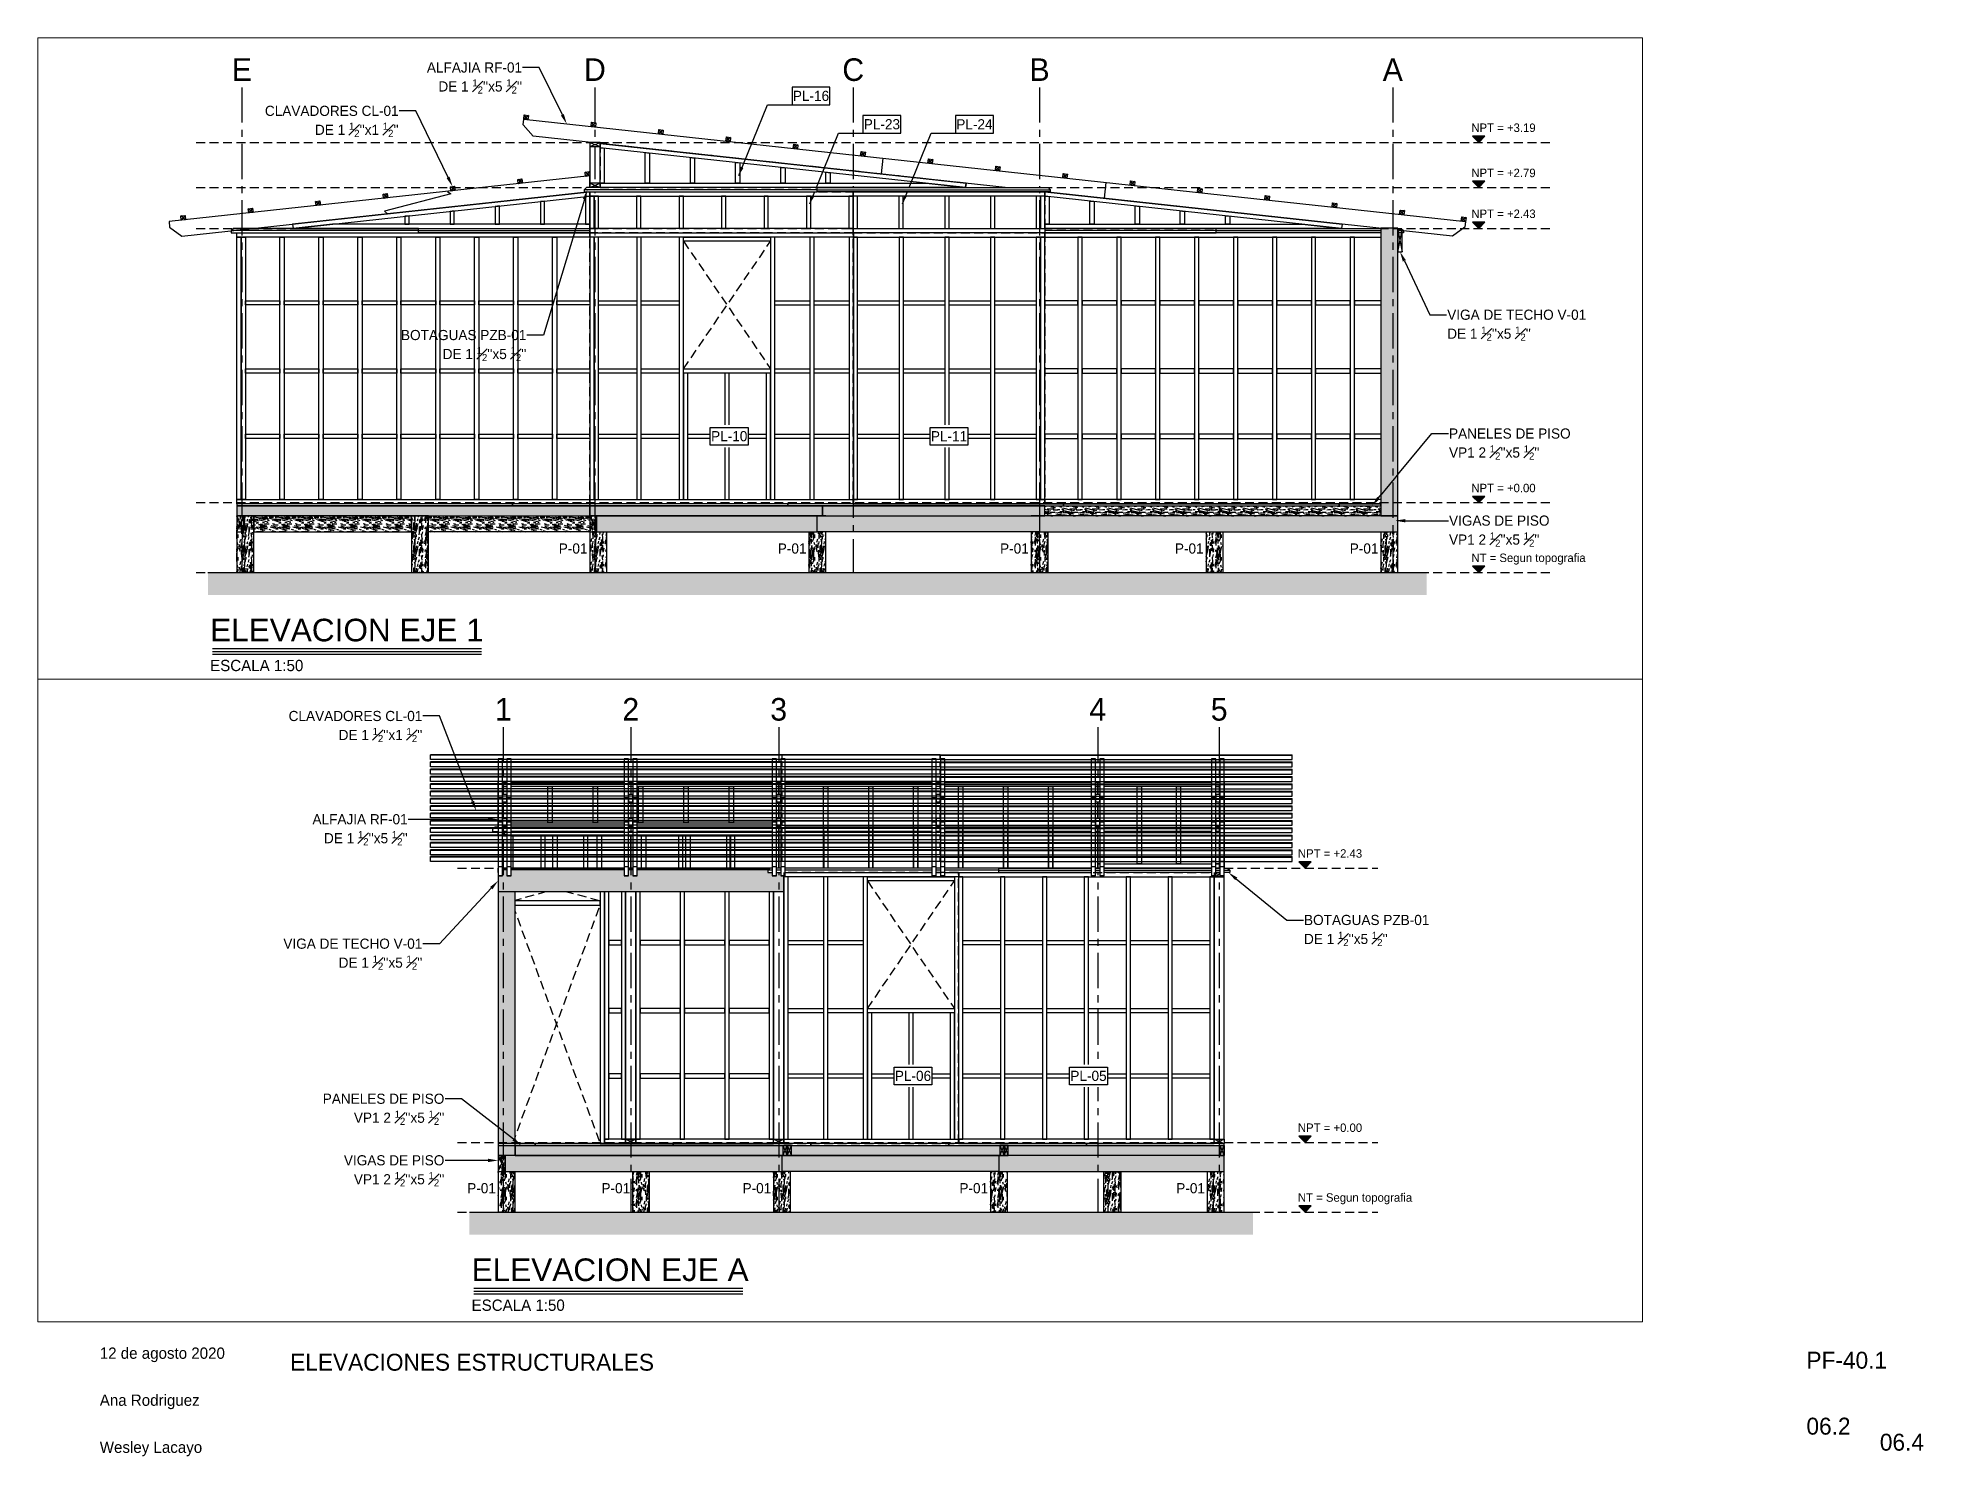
# Paper-space layout 'S-06.2' of a CAD drawing. Header units: millimetres. Extents: x 96.8 to 130.2, y 309.4 to 334.5.
# The model-space entities are those that its viewports show. They can reach past a viewport. Long polylines and large blocks are cut down to what shows.
import ezdxf
from ezdxf import colors
from ezdxf.entities.mleader import LeaderData, LeaderLine
from ezdxf.enums import TextEntityAlignment as Align
from ezdxf.math import Vec2, Vec3

# ---------------------------------------------------------------- set-up
doc = ezdxf.new("R2010")
doc.units = ezdxf.units.MM
doc.set_wipeout_variables(frame=1)
doc.linetypes.add('CENTER', pattern=[2, 1.25, -0.25, 0.25, -0.25])
doc.linetypes.add('HIDDEN2', pattern=[4.7625, 3.175, -1.5875])
for name, color, linetype in [('0 @ 0.5', 7, 'Continuous'), ('ALFAJIA', 3, 'Continuous'), ('CLAVADORES', 1, 'Continuous'), ('EJES', 2, 'CENTER'), ('EJES @ 0.5', 2, 'CENTER'), ('NIVELES', 2, 'Continuous'), ('NIVELES @ 0.5', 2, 'Continuous'), ('PANELES PARED', 2, 'Continuous'), ('PILOTES', 2, 'Continuous'), ('PROYECCION PANEL', 6, 'Continuous'), ('PZA', 3, 'Continuous'), ('TEXTO', 2, 'Continuous'), ('TEXTO @ 0.5', 2, 'Continuous'), ('TEXTOS TITULOS @ 0.5', 3, 'Continuous'), ('VIGAS DE PISO', 2, 'Continuous')]:
    doc.layers.add(name, color=color, linetype=linetype)
doc.styles.add('century gothic', font='GOTHIC.TTF')
doc.styles.add('century gothic smc', font='GOTHIC.TTF')
doc.styles.add('NOTAS', font='GOTHIC.TTF')
doc.styles.add('SMCtitulos', font='sanss___.ttf')
doc.styles.get("Standard").update_dxf_attribs({"font": 'arial.ttf'})
doc.dimstyles.new('ANOTATIVE 100 SMCONSTRUCCIONES', dxfattribs={"dimscale": 0, "dimtxt": 0.18, "dimasz": 0.15, "dimexe": 0.18, "dimexo": 0.09, "dimgap": 0.1, "dimtad": 1, "dimzin": 0, "dimdsep": 46, "dimtxsty": 'century gothic', "dimblk1": 'FLECHA1', "dimblk2": 'FLECHA1', "dimsah": 1, "dimcen": 0.18, "dimdle": 0.075, "dimclrd": 1, "dimclre": 1, "dimclrt": 2, "dimaunit": 1, "dimadec": 0, "dimazin": 0, "dimtfac": 0.75, "dimtix": 1, "dimtmove": 2, "dimatfit": 3, "dimfxl": 0.09, "dimtvp": 1.5, "dimtfill": 1, "dimtolj": 1, "dimtzin": 0, "dimarcsym": 0})
pattern_1 = [(90, (-0.156, 0.142), (-0.2, 1e-17), [0.04, -0.16]), (98.9726, (-0.048, 0.144), (-0.199999525118, 1.200000005876), [0.0384708, -3.8086058]), (95.7105, (-0.06, 0.142), (-0.19999710144, 1.800000034755), [0.0401996, -1.9697752]), (74.5779, (-0.12, 0.142), (0.5999974677634, 2.1999999038893), [0.0601664, -5.9564754]), (83.6599, (-0.186, 0.146), (-4.086e-07, 0.200000063208), [0.0362216, -1.7748552]), (75.0686, (-0.072, 0.152), (0.199999673879, 0.799999998317), [0.0310484, -3.0737864]), (78.6901, (-0.188, 0.082), (-7.413e-08, 0.2000000583), [0.0815844, -0.9382194]), (95.7105, (-0.03, 0.144), (-0.19999710144, 1.800000034755), [0.0200998, -1.989875]), (90, (-0.114, 0.142), (-0.2, 1e-17), [0.02, -0.18]), (90, (-0.138, 0.102), (-0.2, 1e-17), [0.06, -0.14]), (101.3099, (-0.168, 0.142), (-0.19999948721, 0.79999995433), [0.020396, -0.9994078]), (92.7263, (-0.094, 0.122), (-0.1999992035454, 4.0000000589947), [0.0420476, -4.1627116]), (82.4054, (-0.088, 0.132), (0.19999873671, 1.599999971597), [0.0302654, -2.9962834]), (90, (-0.012, 0.122), (-0.2, 1e-17), [0.04, -0.16]), (88.8309, (-0.002, 0.102), (-1.5360345e-07, 0.2000000366479), [0.0980204, -9.70402]), (90, (-0.152, 0.102), (-0.2, 1e-17), [0.02, -0.18]), (90, (-0.168, 0.122), (-0.2, 1e-17), [0.02, -0.18]), (90, (-0.186, 0.032), (-0.2, 1e-17), [0.03, -0.17]), (80.5377, (-0.196, 0.086), (-7.752e-08, 0.200000015444), [0.0608276, -1.1557248]), (90, (-0.196, 0.022), (-0.2, 1e-17), [0.04, -0.16]), (90, (-0.016, 1e-18), (-0.2, 1e-17), [0.022, -0.178]), (90, (-0.026, 0.102), (-0.2, 1e-17), [0.02, -0.18]), (90, (-0.032, 2e-18), (-0.2, 1e-17), [0.042, -0.158]), (95.4403, (-0.044, 0.102), (-0.199998956714, 1.9999999402303), [0.04219, -4.1768144]), (90, (-0.06, 0.104), (-0.2, 1e-17), [0.038, -0.162]), (90, (-0.064, 4e-18), (-0.2, 1e-17), [0.022, -0.178]), (88.8309, (-0.096, 0.024), (-1.5360345e-07, 0.2000000366479), [0.0980204, -9.70402]), (90, (-0.114, 0.042), (-0.2, 1e-17), [0.02, -0.18]), (90, (-0.12, 0.022), (-0.2, 1e-17), [0.02, -0.18]), (90, (-0.12, 0.102), (-0.2, 1e-17), [0.04, -0.16]), (90, (-0.124, 0.062), (-0.2, 1e-17), [0.02, -0.18]), (90, (-0.148, 0.022), (-0.2, 1e-17), [0.04, -0.16]), (109.6538, (-0.064, 0.076), (-0.79999891494, 2.200000050424), [0.0297322, -2.9434812]), (101.3099, (-0.12, 0.042), (-0.19999948721, 0.79999995433), [0.020396, -0.9994078]), (101.3099, (-0.11, 0.122), (-0.19999948721, 0.79999995433), [0.020396, -0.9994078]), (95.7105, (-0.186, 0.062), (-0.19999710144, 1.800000034755), [0.0200998, -1.989875]), (79.6952, (-0.2, 1e-17), (0.19999893933, 1.199999995396), [0.0223606, -2.213707]), (78.6901, (-0.016, 0.022), (-7.413e-08, 0.2000000583), [0.020396, -0.9994078]), (180, (-0.012, 0.042), (-2e-17, -0.2), [0, -0.2]), (76.6076, (-0.124, 8e-18), (0.7999939065965, 3.400000044994), [0.043174, -4.2742308]), (101.3099, (-0.152, 0.122), (-0.19999948721, 0.79999995433), [0.020396, -0.9994078]), (100.3048, (-0.026, 0.122), (-0.199999208868, 0.999999957606), [0.0223606, -2.213707]), (78.6901, (-0.114, 0.062), (-7.413e-08, 0.2000000583), [0.020396, -0.9994078]), (78.6901, (-0.124, 0.082), (-7.413e-08, 0.2000000583), [0.020396, -0.9994078]), (71.5651, (-0.104, 6e-18), (-2.3367e-07, 0.19999995825), [0.0252982, -0.6071572]), (75.9638, (-0.172, 0.022), (-2.4875e-07, 0.19999992115), [0.0824622, -0.7421588]), (73.3008, (-0.186, 0.062), (0.39999874641, 1.399999991533), [0.0626418, -2.025419]), (90, (-0.196, 0.062), (-0.2, 1e-17), [0.024, -0.176]), (75.9638, (-0.032, 0.042), (-2.4875e-07, 0.19999992115), [0.0824622, -0.7421588]), (75.9638, (-0.046, 0.022), (-2.4875e-07, 0.19999992115), [0.0824622, -0.7421588]), (75.9638, (-0.064, 0.022), (-2.4875e-07, 0.19999992115), [0.0824622, -0.7421588]), (79.6952, (-0.152, 9e-18), (0.19999893933, 1.199999995396), [0.0223606, -2.213707]), (75.9638, (-0.148, 0.062), (-2.4875e-07, 0.19999992115), [0.041231, -0.78339]), (79.6952, (-0.088, 5e-18), (0.19999893933, 1.199999995396), [0.0223606, -2.213707]), (87.6141, (-0.074, 0.104), (-2.452822e-07, 0.199999989185), [0.0480416, -4.756123]), (79.6952, (-0.11, 0.082), (0.19999893933, 1.199999995396), [0.0223606, -2.213707]), (102.5288, (-0.106, 0.104), (-0.199999860747, 0.800000095695), [0.018439, -1.8254698]), (79.5626, (-0.078, 5e-18), (0.3999970687047, 2.199999936494), [0.0772788, -7.650591]), (81.8699, (-0.064, 0.076), (4.835e-08, 0.199999892184), [0.0282842, -1.3859292]), (94.7636, (-0.084, 0.022), (-0.199998289923, 2.199999989955), [0.0481664, -2.3601524]), (90, (-0.088, 0.07), (-0.2, 1e-17), [0.062, -0.138]), (74.7449, (-0.178, 1e-17), (0.199999664289, 0.799999942428), [0.0228036, -2.2575472]), (80.5377, (-0.012, 0.042), (-7.752e-08, 0.200000015444), [0.0608276, -1.1557248]), (70.0169, (-0.054, 3e-18), (0.19999986488, 0.599999976081), [0.0234094, -2.3175304]), (90, (-0.172, 0.162), (-0.2, 1e-17), [0.01, -0.19]), (90, (-0.084, 0.162), (-0.2, 1e-17), [0.02, -0.18]), (101.3099, (-0.012, 0.162), (-0.19999948721, 0.79999995433), [0.020396, -0.9994078]), (90, (-0.032, 0.164), (-0.2, 1e-17), [0.036, -0.164]), (73.3008, (-0.138, 0.162), (0.39999874641, 1.399999991533), [0.0208806, -2.0671802]), (78.0207, (-0.096, 0.164), (0.8002195416064, 3.7999999222511), [0.0368014, -6.7101288]), (180, (-0.012, 0.162), (-2e-17, -0.2), [0, -0.2]), (90, (-0.016, 0.182), (-0.2, 1e-17), [0.018, -0.182]), (90, (-0.054, 0.182), (-0.2, 1e-17), [0.018, -0.182]), (90, (-0.064, 0.182), (-0.2, 1e-17), [0.018, -0.182]), (66.0376, (-0.132, 0.182), (0.599997330343, 1.400000005486), [0.0196978, -1.9500724]), (78.5163, (-0.156, 0.182), (0.2000310941214, 0.99999999677376), [0.0183676, -13.043105]), (71.5651, (-0.084, 0.182), (-2.3367e-07, 0.19999995825), [0.0189736, -0.6134816]), (77.4712, (-0.182, 0.182), (0.19999992061, 1.000000064082), [0.018439, -1.8254698])]
pattern_2 = [(0, (0.142, 0.156), (0, 0.2), [0.04, -0.16]), (8.9726, (0.144, 0.048), (1.200000005876, 0.199999525118), [0.0384708, -3.8086058]), (5.7105, (0.142, 0.06), (1.800000034755, 0.19999710144), [0.0401996, -1.9697752]), (344.5779, (0.142, 0.12), (2.1999999038893, -0.5999974677634), [0.0601664, -5.9564754]), (353.6599, (0.146, 0.186), (0.200000063208, 4.086e-07), [0.0362216, -1.7748552]), (345.0686, (0.152, 0.072), (0.799999998317, -0.199999673879), [0.0310484, -3.0737864]), (348.6901, (0.082, 0.188), (0.2000000583, 7.413e-08), [0.0815844, -0.9382194]), (5.7105, (0.144, 0.03), (1.800000034755, 0.19999710144), [0.0200998, -1.989875]), (0, (0.142, 0.114), (0, 0.2), [0.02, -0.18]), (0, (0.102, 0.138), (0, 0.2), [0.06, -0.14]), (11.3099, (0.142, 0.168), (0.79999995433, 0.19999948721), [0.020396, -0.9994078]), (2.7263, (0.122, 0.094), (4.0000000589947, 0.1999992035454), [0.0420476, -4.1627116]), (352.4054, (0.132, 0.088), (1.599999971597, -0.19999873671), [0.0302654, -2.9962834]), (0, (0.122, 0.012), (0, 0.2), [0.04, -0.16]), (358.8309, (0.102, 0.002), (0.2000000366479, 1.5360345e-07), [0.0980204, -9.70402]), (0, (0.102, 0.152), (0, 0.2), [0.02, -0.18]), (0, (0.122, 0.168), (0, 0.2), [0.02, -0.18]), (0, (0.032, 0.186), (0, 0.2), [0.03, -0.17]), (350.5377, (0.086, 0.196), (0.200000015444, 7.752e-08), [0.0608276, -1.1557248]), (0, (0.022, 0.196), (0, 0.2), [0.04, -0.16]), (0, (0, 0.016), (0, 0.2), [0.022, -0.178]), (0, (0.102, 0.026), (0, 0.2), [0.02, -0.18]), (0, (0, 0.032), (0, 0.2), [0.042, -0.158]), (5.4403, (0.102, 0.044), (1.9999999402303, 0.199998956714), [0.04219, -4.1768144]), (0, (0.104, 0.06), (0, 0.2), [0.038, -0.162]), (0, (0, 0.064), (0, 0.2), [0.022, -0.178]), (358.8309, (0.024, 0.096), (0.2000000366479, 1.5360345e-07), [0.0980204, -9.70402]), (0, (0.042, 0.114), (0, 0.2), [0.02, -0.18]), (0, (0.022, 0.12), (0, 0.2), [0.02, -0.18]), (0, (0.102, 0.12), (0, 0.2), [0.04, -0.16]), (0, (0.062, 0.124), (0, 0.2), [0.02, -0.18]), (0, (0.022, 0.148), (0, 0.2), [0.04, -0.16]), (19.6538, (0.076, 0.064), (2.200000050424, 0.79999891494), [0.0297322, -2.9434812]), (11.3099, (0.042, 0.12), (0.79999995433, 0.19999948721), [0.020396, -0.9994078]), (11.3099, (0.122, 0.11), (0.79999995433, 0.19999948721), [0.020396, -0.9994078]), (5.7105, (0.062, 0.186), (1.800000034755, 0.19999710144), [0.0200998, -1.989875]), (349.6952, (0, 0.2), (1.199999995396, -0.19999893933), [0.0223606, -2.213707]), (348.6901, (0.022, 0.016), (0.2000000583, 7.413e-08), [0.020396, -0.9994078]), (90, (0.042, 0.012), (-0.2, 1e-17), [0, -0.2]), (346.6076, (0, 0.124), (3.400000044994, -0.7999939065965), [0.043174, -4.2742308]), (11.3099, (0.122, 0.152), (0.79999995433, 0.19999948721), [0.020396, -0.9994078]), (10.3048, (0.122, 0.026), (0.999999957606, 0.199999208868), [0.0223606, -2.213707]), (348.6901, (0.062, 0.114), (0.2000000583, 7.413e-08), [0.020396, -0.9994078]), (348.6901, (0.082, 0.124), (0.2000000583, 7.413e-08), [0.020396, -0.9994078]), (341.5651, (0, 0.104), (0.19999995825, 2.3367e-07), [0.0252982, -0.6071572]), (345.9638, (0.022, 0.172), (0.19999992115, 2.4875e-07), [0.0824622, -0.7421588]), (343.3008, (0.062, 0.186), (1.399999991533, -0.39999874641), [0.0626418, -2.025419]), (0, (0.062, 0.196), (0, 0.2), [0.024, -0.176]), (345.9638, (0.042, 0.032), (0.19999992115, 2.4875e-07), [0.0824622, -0.7421588]), (345.9638, (0.022, 0.046), (0.19999992115, 2.4875e-07), [0.0824622, -0.7421588]), (345.9638, (0.022, 0.064), (0.19999992115, 2.4875e-07), [0.0824622, -0.7421588]), (349.6952, (0, 0.152), (1.199999995396, -0.19999893933), [0.0223606, -2.213707]), (345.9638, (0.062, 0.148), (0.19999992115, 2.4875e-07), [0.041231, -0.78339]), (349.6952, (0, 0.088), (1.199999995396, -0.19999893933), [0.0223606, -2.213707]), (357.6141, (0.104, 0.074), (0.199999989185, 2.452822e-07), [0.0480416, -4.756123]), (349.6952, (0.082, 0.11), (1.199999995396, -0.19999893933), [0.0223606, -2.213707]), (12.5288, (0.104, 0.106), (0.800000095695, 0.199999860747), [0.018439, -1.8254698]), (349.5626, (0, 0.078), (2.199999936494, -0.3999970687047), [0.0772788, -7.650591]), (351.8699, (0.076, 0.064), (0.199999892184, -4.835e-08), [0.0282842, -1.3859292]), (4.7636, (0.022, 0.084), (2.199999989955, 0.199998289923), [0.0481664, -2.3601524]), (0, (0.07, 0.088), (0, 0.2), [0.062, -0.138]), (344.7449, (0, 0.178), (0.799999942428, -0.199999664289), [0.0228036, -2.2575472]), (350.5377, (0.042, 0.012), (0.200000015444, 7.752e-08), [0.0608276, -1.1557248]), (340.0169, (0, 0.054), (0.599999976081, -0.19999986488), [0.0234094, -2.3175304]), (0, (0.162, 0.172), (0, 0.2), [0.01, -0.19]), (0, (0.162, 0.084), (0, 0.2), [0.02, -0.18]), (11.3099, (0.162, 0.012), (0.79999995433, 0.19999948721), [0.020396, -0.9994078]), (0, (0.164, 0.032), (0, 0.2), [0.036, -0.164]), (343.3008, (0.162, 0.138), (1.399999991533, -0.39999874641), [0.0208806, -2.0671802]), (348.0207, (0.164, 0.096), (3.7999999222511, -0.8002195416064), [0.0368014, -6.7101288]), (90, (0.162, 0.012), (-0.2, 1e-17), [0, -0.2]), (0, (0.182, 0.016), (0, 0.2), [0.018, -0.182]), (0, (0.182, 0.054), (0, 0.2), [0.018, -0.182]), (0, (0.182, 0.064), (0, 0.2), [0.018, -0.182]), (336.0376, (0.182, 0.132), (1.400000005486, -0.599997330343), [0.0196978, -1.9500724]), (348.5163, (0.182, 0.156), (0.99999999677376, -0.2000310941214), [0.0183676, -13.043105]), (341.5651, (0.182, 0.084), (0.19999995825, 2.3367e-07), [0.0189736, -0.6134816]), (347.4712, (0.182, 0.182), (1.000000064082, -0.19999992061), [0.018439, -1.8254698])]

psp = doc.layouts.new('S-06.2')

# ---------------------------------------------------------------- texts
at = {"layer": 'TEXTO', "color": 2, "attachment_point": 1, "style": 'century gothic'}
for s, insert, char_height, width in [('12 de agosto 2020', (97.885, 311.32), 0.2, 3.7301), ('{\\H3.3333x;ELEVACIONES ESTRUCTURALES}', (101.257, 311.209), 0.09, 9.94155), ('PF-40.1', (128.106, 311.245), 0.3, 3.7301), ('Ana Rodriguez', (97.885, 310.487), 0.2, 3.7301), ('06.2', (128.106, 310.077), 0.3, 3.7301), ('Wesley Lacayo', (97.885, 309.654), 0.2, 3.7301), ('06.4', (129.406, 309.793), 0.3, 3.7301)]:
    psp.add_mtext(s, dxfattribs=dict(at, insert=insert, char_height=char_height, width=width))

msp = doc.modelspace()

# ---------------------------------------------------------------- texts
at = {"layer": 'TEXTO @ 0.5', "color": 2, "char_height": 0.09, "width": 0.23853, "attachment_point": 1, "style": 'century gothic'}
for insert in [(19458.466, 4504.383), (19459.655, 4504.383), (19460.904, 4504.383), (19462.824, 4504.383), (19464.744, 4504.383), (19476.547, 4504.383), (19478.486, 4504.383), (19480.454, 4504.383), (19482.002, 4504.383), (19483.55, 4504.383)]:
    msp.add_mtext('P-01 ', dxfattribs=dict(at, insert=insert))

# ---------------------------------------------------------------- blocks, each defined once
blk = doc.blocks.new('P01')
h = blk.add_hatch()
h.set_pattern_fill('MADERA_03', color=250, scale=0.2, angle=90, pattern_type=2)
h.set_pattern_definition(pattern_1)
h.paths.add_polyline_path([(19444.003, 4504.126), (19444.153, 4504.126), (19444.153, 4504.626), (19444.003, 4504.626)])
blk.add_lwpolyline([(19444.003, 4504.126), (19444.153, 4504.126), (19444.153, 4504.626), (19444.003, 4504.626)], close=True)
blk = doc.blocks.new('PP5')
at = {"layer": 'PANELES PARED'}
for points in [[(19435.092, 4498.797), (19435.092, 4498.759), (19437.354, 4498.759), (19437.354, 4498.797)], [(19435.13, 4498.759), (19435.092, 4498.759), (19435.092, 4496.435), (19435.13, 4496.435)], [(19435.501, 4498.759), (19435.463, 4498.759), (19435.463, 4496.435), (19435.501, 4496.435)], [(19435.872, 4498.759), (19435.834, 4498.759), (19435.834, 4496.435), (19435.872, 4496.435)], [(19436.242, 4498.759), (19436.204, 4498.759), (19436.204, 4496.435), (19436.242, 4496.435)], [(19436.613, 4498.759), (19436.575, 4498.759), (19436.575, 4496.435), (19436.613, 4496.435)], [(19436.984, 4498.759), (19436.946, 4498.759), (19436.946, 4496.435), (19436.984, 4496.435)], [(19437.354, 4498.759), (19437.316, 4498.759), (19437.316, 4496.435), (19437.354, 4496.435)], [(19435.463, 4498.195), (19435.463, 4498.157), (19435.13, 4498.157), (19435.13, 4498.195)], [(19435.834, 4498.195), (19435.834, 4498.157), (19435.501, 4498.157), (19435.501, 4498.195)], [(19436.204, 4498.195), (19436.204, 4498.157), (19435.872, 4498.157), (19435.872, 4498.195)], [(19436.575, 4498.195), (19436.575, 4498.157), (19436.242, 4498.157), (19436.242, 4498.195)], [(19436.946, 4498.195), (19436.946, 4498.157), (19436.613, 4498.157), (19436.613, 4498.195)], [(19437.316, 4498.195), (19437.316, 4498.157), (19436.984, 4498.157), (19436.984, 4498.195)], [(19435.463, 4497.592), (19435.463, 4497.554), (19435.13, 4497.554), (19435.13, 4497.592)], [(19435.834, 4497.592), (19435.834, 4497.554), (19435.501, 4497.554), (19435.501, 4497.592)], [(19436.204, 4497.592), (19436.204, 4497.554), (19435.872, 4497.554), (19435.872, 4497.592)], [(19436.575, 4497.592), (19436.575, 4497.554), (19436.242, 4497.554), (19436.242, 4497.592)], [(19436.946, 4497.592), (19436.946, 4497.554), (19436.613, 4497.554), (19436.613, 4497.592)], [(19437.316, 4497.592), (19437.316, 4497.554), (19436.984, 4497.554), (19436.984, 4497.592)], [(19435.463, 4497.014), (19435.463, 4496.976), (19435.13, 4496.976), (19435.13, 4497.014)], [(19435.834, 4497.014), (19435.834, 4496.976), (19435.501, 4496.976), (19435.501, 4497.014)], [(19436.204, 4497.014), (19436.204, 4496.976), (19435.872, 4496.976), (19435.872, 4497.014)], [(19436.575, 4497.014), (19436.575, 4496.976), (19436.242, 4496.976), (19436.242, 4497.014)], [(19436.946, 4497.014), (19436.946, 4496.976), (19436.613, 4496.976), (19436.613, 4497.014)], [(19437.316, 4497.014), (19437.316, 4496.976), (19436.984, 4496.976), (19436.984, 4497.014)], [(19435.092, 4496.435), (19435.092, 4496.397), (19437.354, 4496.397), (19437.354, 4496.435)]]:
    blk.add_lwpolyline(points, close=True, dxfattribs=at)
blk = doc.blocks.new('PP6')
at = {"layer": 'PANELES PARED', "color": 8, "linetype": 'HIDDEN2', "ltscale": 0.1}
for p, q in [((19434.101, 4498.721), (19434.871, 4497.592)), ((19434.101, 4497.592), (19434.871, 4498.721))]:
    blk.add_line(p, q, dxfattribs=at)
at = {"layer": 'PANELES PARED'}
for points in [[(19434.909, 4498.797), (19434.909, 4498.759), (19433.361, 4498.759), (19433.361, 4498.797)], [(19433.399, 4498.759), (19433.361, 4498.759), (19433.361, 4496.435), (19433.399, 4496.435)], [(19433.75, 4498.759), (19433.712, 4498.759), (19433.712, 4496.435), (19433.75, 4496.435)], [(19434.101, 4498.759), (19434.063, 4498.759), (19434.063, 4496.435), (19434.101, 4496.435)], [(19434.871, 4498.759), (19434.871, 4498.721), (19434.101, 4498.721), (19434.101, 4498.759)], [(19434.909, 4498.759), (19434.871, 4498.759), (19434.871, 4496.435), (19434.909, 4496.435)], [(19433.712, 4498.195), (19433.712, 4498.157), (19433.399, 4498.157), (19433.399, 4498.195)], [(19434.063, 4498.195), (19434.063, 4498.157), (19433.75, 4498.157), (19433.75, 4498.195)], [(19433.712, 4497.592), (19433.712, 4497.554), (19433.399, 4497.554), (19433.399, 4497.592)], [(19434.063, 4497.592), (19434.063, 4497.554), (19433.75, 4497.554), (19433.75, 4497.592)], [(19434.871, 4497.592), (19434.871, 4497.554), (19434.101, 4497.554), (19434.101, 4497.592)], [(19434.139, 4497.554), (19434.101, 4497.554), (19434.101, 4496.435), (19434.139, 4496.435)], [(19434.505, 4497.554), (19434.467, 4497.554), (19434.467, 4496.435), (19434.505, 4496.435)], [(19434.871, 4497.554), (19434.833, 4497.554), (19434.833, 4496.435), (19434.871, 4496.435)], [(19433.712, 4497.014), (19433.712, 4496.976), (19433.399, 4496.976), (19433.399, 4497.014)], [(19434.063, 4497.014), (19434.063, 4496.976), (19433.75, 4496.976), (19433.75, 4497.014)], [(19434.467, 4497.014), (19434.467, 4496.976), (19434.139, 4496.976), (19434.139, 4497.014)], [(19434.833, 4497.014), (19434.833, 4496.976), (19434.505, 4496.976), (19434.505, 4497.014)], [(19434.909, 4496.435), (19434.909, 4496.397), (19433.361, 4496.397), (19433.361, 4496.435)]]:
    blk.add_lwpolyline(points, close=True, dxfattribs=at)
blk = doc.blocks.new('*U13')
at = {"color": 2}
blk.add_line((0, 0.052), (4.761, 0.052), dxfattribs=at)
at = {"color": 250}
blk.add_line((0, 0), (4.761, 0), dxfattribs=at)
at = {"color": 7}
blk.add_line((0, -0.047), (4.761, -0.047), dxfattribs=at)
at = {"color": 0, "linetype": 'ByBlock', "lineweight": -2, "style": 'NOTAS'}
for tag, p in [('1TITLE', (0.027, 1.014)), ('2TITLE', (-0.043, 0.181))]:
    blk.add_attdef(tag, p, '', height=0.3, dxfattribs=at)
blk.add_attdef('SCALE', text='', height=0.18, dxfattribs=at).set_placement((-0.043, -0.148), align=Align.TOP_LEFT)
blk = doc.blocks.new('ejes')
at = {"color": 2, "linetype": 'Continuous'}
blk.add_wipeout([(-0.109, 0.275), (-0.065, 0.291), (-0.006, 0.3), (0.06, 0.297), (0.095, 0.288), (0.16, 0.261), (0.183, 0.246), (0.215, 0.22), (0.241, 0.193), (0.271, 0.149), (0.271, 0.149), (0.292, 0.103), (0.304, 0.065), (0.309, 0.032), (0.31, 0.001), (0.309, -0.027), (0.309, -0.027), (0.3, -0.077), (0.288, -0.113), (0.279, -0.133), (0.259, -0.168), (0.238, -0.195), (0.219, -0.215), (0.19, -0.24), (0.159, -0.26), (0.125, -0.277), (0.089, -0.289), (0.046, -0.297), (0.01, -0.299), (-0.037, -0.296), (-0.069, -0.289), (-0.097, -0.279), (-0.144, -0.256), (-0.171, -0.238), (-0.192, -0.221), (-0.215, -0.197), (-0.215, -0.197), (-0.257, -0.136), (-0.272, -0.101), (-0.272, -0.101), (-0.287, -0.034), (-0.29, 0.001), (-0.287, 0.036), (-0.281, 0.07), (-0.273, 0.099), (-0.258, 0.134), (-0.234, 0.174), (-0.216, 0.198), (-0.197, 0.217), (-0.175, 0.236), (-0.154, 0.251), (-0.126, 0.268), (-0.126, 0.268), (-0.118, 0.272)], dxfattribs=at)
at = {"layer": 'EJES', "color": 3}
blk.add_attdef('EJES', text='', height=0.3, dxfattribs=at).set_placement((0.01, -0.174), align=Align.CENTER)
blk = doc.blocks.new('JK')
at = {"layer": 'PANELES PARED', "color": 8}
for p, q in [((19443.943, 4500.198), (19444.033, 4500.16)), ((19443.943, 4500.16), (19444.033, 4500.198)), ((19445.071, 4500.198), (19445.161, 4500.16)), ((19445.071, 4500.16), (19445.161, 4500.198)), ((19443.943, 4497.836), (19444.033, 4497.798)), ((19443.943, 4497.798), (19444.033, 4497.836)), ((19445.071, 4497.836), (19445.161, 4497.798)), ((19445.071, 4497.798), (19445.161, 4497.836))]:
    blk.add_line(p, q, dxfattribs=at)
at = {"layer": 'PANELES PARED', "color": 8, "linetype": 'HIDDEN2', "ltscale": 0.1}
for p, q in [((19444.071, 4499.946), (19444.846, 4500.16)), ((19444.071, 4500.16), (19444.846, 4499.946)), ((19444.071, 4499.908), (19444.846, 4497.798)), ((19444.071, 4497.798), (19444.846, 4499.908))]:
    blk.add_line(p, q, dxfattribs=at)
at = {"layer": 'PANELES PARED', "color": 8}
for points in [[(19443.943, 4500.16), (19444.033, 4500.16), (19444.033, 4500.198), (19443.943, 4500.198)], [(19443.943, 4497.836), (19444.033, 4497.836), (19444.033, 4500.16), (19443.943, 4500.16)], [(19444.033, 4500.198), (19444.033, 4500.16), (19444.884, 4500.16), (19444.884, 4500.198)], [(19444.071, 4500.16), (19444.033, 4500.16), (19444.033, 4497.798), (19444.071, 4497.798)], [(19444.884, 4500.16), (19444.846, 4500.16), (19444.846, 4497.798), (19444.884, 4497.798)], [(19444.884, 4500.198), (19444.884, 4500.16), (19445.071, 4500.16), (19445.071, 4500.198)], [(19444.922, 4500.16), (19444.884, 4500.16), (19444.884, 4497.836), (19444.922, 4497.836)], [(19445.071, 4500.16), (19445.033, 4500.16), (19445.033, 4497.836), (19445.071, 4497.836)], [(19445.071, 4500.16), (19445.161, 4500.16), (19445.161, 4500.198), (19445.071, 4500.198)], [(19445.071, 4497.836), (19445.161, 4497.836), (19445.161, 4500.16), (19445.071, 4500.16)], [(19444.071, 4499.946), (19444.071, 4499.908), (19444.846, 4499.908), (19444.846, 4499.946)], [(19444.922, 4499.596), (19444.922, 4499.558), (19445.033, 4499.558), (19445.033, 4499.596)], [(19444.922, 4498.993), (19444.922, 4498.955), (19445.033, 4498.955), (19445.033, 4498.993)], [(19444.922, 4498.415), (19444.922, 4498.377), (19445.033, 4498.377), (19445.033, 4498.415)], [(19443.943, 4497.798), (19444.033, 4497.798), (19444.033, 4497.836), (19443.943, 4497.836)], [(19444.884, 4497.836), (19444.884, 4497.798), (19445.071, 4497.798), (19445.071, 4497.836)], [(19445.071, 4497.798), (19445.161, 4497.798), (19445.161, 4497.836), (19445.071, 4497.836)]]:
    blk.add_lwpolyline(points, close=True, dxfattribs=at)
blk = doc.blocks.new('JJ')
at = {"layer": 'PANELES PARED', "color": 250}
for points in [[(19473.395, 4517.58), (19473.395, 4517.618), (19472.175, 4517.618), (19472.175, 4517.58)], [(19472.175, 4515.256), (19472.213, 4515.256), (19472.213, 4517.58), (19472.175, 4517.58)], [(19472.569, 4515.256), (19472.607, 4515.256), (19472.607, 4517.58), (19472.569, 4517.58)], [(19472.963, 4515.256), (19473.001, 4515.256), (19473.001, 4517.58), (19472.963, 4517.58)], [(19473.357, 4515.256), (19473.395, 4515.256), (19473.395, 4517.58), (19473.357, 4517.58)], [(19472.569, 4516.977), (19472.569, 4517.015), (19472.213, 4517.015), (19472.213, 4516.977)], [(19472.963, 4516.977), (19472.963, 4517.015), (19472.607, 4517.015), (19472.607, 4516.977)], [(19473.357, 4516.977), (19473.357, 4517.015), (19473.001, 4517.015), (19473.001, 4516.977)], [(19472.569, 4516.374), (19472.569, 4516.412), (19472.213, 4516.412), (19472.213, 4516.374)], [(19472.963, 4516.374), (19472.963, 4516.412), (19472.607, 4516.412), (19472.607, 4516.374)], [(19473.357, 4516.374), (19473.357, 4516.412), (19473.001, 4516.412), (19473.001, 4516.374)], [(19472.569, 4515.796), (19472.569, 4515.834), (19472.213, 4515.834), (19472.213, 4515.796)], [(19472.963, 4515.796), (19472.963, 4515.834), (19472.607, 4515.834), (19472.607, 4515.796)], [(19473.357, 4515.796), (19473.357, 4515.834), (19473.001, 4515.834), (19473.001, 4515.796)], [(19473.395, 4515.218), (19473.395, 4515.256), (19472.175, 4515.256), (19472.175, 4515.218)]]:
    blk.add_lwpolyline(points, close=True, dxfattribs=at)
blk = doc.blocks.new('PP10')
at = {"layer": 'PANELES PARED', "color": 8, "linetype": 'HIDDEN2', "ltscale": 0.1}
for p, q in [((19470.543, 4507.218), (19471.313, 4506.089)), ((19470.543, 4506.089), (19471.313, 4507.218))]:
    blk.add_line(p, q, dxfattribs=at)
at = {"layer": 'PANELES PARED'}
for points in [[(19469.713, 4507.256), (19469.713, 4507.294), (19472.046, 4507.294), (19472.046, 4507.256)], [(19469.751, 4507.256), (19469.713, 4507.256), (19469.713, 4504.932), (19469.751, 4504.932)], [(19469.789, 4507.256), (19469.751, 4507.256), (19469.751, 4504.932), (19469.789, 4504.932)], [(19470.166, 4507.256), (19470.128, 4507.256), (19470.128, 4504.932), (19470.166, 4504.932)], [(19470.543, 4507.256), (19470.505, 4507.256), (19470.505, 4504.932), (19470.543, 4504.932)], [(19470.543, 4507.218), (19470.543, 4507.256), (19471.313, 4507.256), (19471.313, 4507.218)], [(19471.351, 4507.256), (19471.313, 4507.256), (19471.313, 4504.932), (19471.351, 4504.932)], [(19471.699, 4507.256), (19471.661, 4507.256), (19471.661, 4504.932), (19471.699, 4504.932)], [(19472.046, 4507.256), (19472.008, 4507.256), (19472.008, 4504.932), (19472.046, 4504.932)], [(19469.789, 4506.653), (19469.789, 4506.691), (19470.128, 4506.691), (19470.128, 4506.653)], [(19470.166, 4506.653), (19470.166, 4506.691), (19470.505, 4506.691), (19470.505, 4506.653)], [(19471.351, 4506.653), (19471.351, 4506.691), (19471.661, 4506.691), (19471.661, 4506.653)], [(19471.699, 4506.653), (19471.699, 4506.691), (19472.008, 4506.691), (19472.008, 4506.653)], [(19469.789, 4506.051), (19469.789, 4506.089), (19470.128, 4506.089), (19470.128, 4506.051)], [(19470.166, 4506.051), (19470.166, 4506.089), (19470.505, 4506.089), (19470.505, 4506.051)], [(19470.543, 4506.051), (19470.543, 4506.089), (19471.313, 4506.089), (19471.313, 4506.051)], [(19470.581, 4506.051), (19470.543, 4506.051), (19470.543, 4504.932), (19470.581, 4504.932)], [(19470.947, 4506.051), (19470.909, 4506.051), (19470.909, 4504.932), (19470.947, 4504.932)], [(19471.313, 4506.051), (19471.275, 4506.051), (19471.275, 4504.932), (19471.313, 4504.932)], [(19471.351, 4506.051), (19471.351, 4506.089), (19471.661, 4506.089), (19471.661, 4506.051)], [(19471.699, 4506.051), (19471.699, 4506.089), (19472.008, 4506.089), (19472.008, 4506.051)], [(19469.789, 4505.472), (19469.789, 4505.51), (19470.128, 4505.51), (19470.128, 4505.472)], [(19470.166, 4505.472), (19470.166, 4505.51), (19470.505, 4505.51), (19470.505, 4505.472)], [(19470.581, 4505.472), (19470.581, 4505.51), (19470.909, 4505.51), (19470.909, 4505.472)], [(19470.947, 4505.472), (19470.947, 4505.51), (19471.275, 4505.51), (19471.275, 4505.472)], [(19471.351, 4505.472), (19471.351, 4505.51), (19471.661, 4505.51), (19471.661, 4505.472)], [(19471.699, 4505.472), (19471.699, 4505.51), (19472.008, 4505.51), (19472.008, 4505.472)], [(19469.713, 4504.894), (19469.713, 4504.932), (19472.046, 4504.932), (19472.046, 4504.894)]]:
    blk.add_lwpolyline(points, close=True, dxfattribs=at)
blk = doc.blocks.new('PP11')
at = {"layer": 'PANELES PARED'}
for points in [[(19473.741, 4507.256), (19473.741, 4507.294), (19472.046, 4507.294), (19472.046, 4507.256)], [(19472.084, 4507.256), (19472.046, 4507.256), (19472.046, 4504.932), (19472.084, 4504.932)], [(19472.489, 4507.256), (19472.451, 4507.256), (19472.451, 4504.932), (19472.489, 4504.932)], [(19472.893, 4507.256), (19472.855, 4507.256), (19472.855, 4504.932), (19472.893, 4504.932)], [(19473.298, 4507.256), (19473.26, 4507.256), (19473.26, 4504.932), (19473.298, 4504.932)], [(19473.703, 4507.256), (19473.665, 4507.256), (19473.665, 4504.932), (19473.703, 4504.932)], [(19473.741, 4507.256), (19473.703, 4507.256), (19473.703, 4504.932), (19473.741, 4504.932)], [(19472.084, 4506.653), (19472.084, 4506.691), (19472.451, 4506.691), (19472.451, 4506.653)], [(19472.489, 4506.653), (19472.489, 4506.691), (19472.855, 4506.691), (19472.855, 4506.653)], [(19472.893, 4506.653), (19472.893, 4506.691), (19473.26, 4506.691), (19473.26, 4506.653)], [(19473.298, 4506.653), (19473.298, 4506.691), (19473.665, 4506.691), (19473.665, 4506.653)], [(19472.084, 4506.051), (19472.084, 4506.089), (19472.451, 4506.089), (19472.451, 4506.051)], [(19472.489, 4506.051), (19472.489, 4506.089), (19472.855, 4506.089), (19472.855, 4506.051)], [(19472.893, 4506.051), (19472.893, 4506.089), (19473.26, 4506.089), (19473.26, 4506.051)], [(19473.298, 4506.051), (19473.298, 4506.089), (19473.665, 4506.089), (19473.665, 4506.051)], [(19472.084, 4505.472), (19472.084, 4505.51), (19472.451, 4505.51), (19472.451, 4505.472)], [(19472.489, 4505.472), (19472.489, 4505.51), (19472.855, 4505.51), (19472.855, 4505.472)], [(19472.893, 4505.472), (19472.893, 4505.51), (19473.26, 4505.51), (19473.26, 4505.472)], [(19473.298, 4505.472), (19473.298, 4505.51), (19473.665, 4505.51), (19473.665, 4505.472)], [(19473.741, 4504.894), (19473.741, 4504.932), (19472.046, 4504.932), (19472.046, 4504.894)]]:
    blk.add_lwpolyline(points, close=True, dxfattribs=at)
blk = doc.blocks.new('IKK')
at = {"layer": 'PANELES PARED', "color": 250}
for points in [[(19489.227, 4507.096), (19489.227, 4507.134), (19486.101, 4507.134), (19486.101, 4507.096)], [(19486.394, 4504.772), (19486.432, 4504.772), (19486.432, 4507.096), (19486.394, 4507.096)], [(19486.739, 4504.772), (19486.777, 4504.772), (19486.777, 4507.096), (19486.739, 4507.096)], [(19487.083, 4504.772), (19487.121, 4504.772), (19487.121, 4507.096), (19487.083, 4507.096)], [(19487.428, 4504.772), (19487.466, 4504.772), (19487.466, 4507.096), (19487.428, 4507.096)], [(19487.773, 4504.772), (19487.811, 4504.772), (19487.811, 4507.096), (19487.773, 4507.096)], [(19488.117, 4504.772), (19488.155, 4504.772), (19488.155, 4507.096), (19488.117, 4507.096)], [(19488.462, 4504.772), (19488.5, 4504.772), (19488.5, 4507.096), (19488.462, 4507.096)], [(19488.807, 4504.772), (19488.845, 4504.772), (19488.845, 4507.096), (19488.807, 4507.096)], [(19489.151, 4504.772), (19489.189, 4504.772), (19489.189, 4507.096), (19489.151, 4507.096)], [(19489.189, 4504.772), (19489.227, 4504.772), (19489.227, 4507.096), (19489.189, 4507.096)], [(19486.394, 4506.494), (19486.394, 4506.532), (19486.101, 4506.532), (19486.101, 4506.494)], [(19486.739, 4506.494), (19486.739, 4506.532), (19486.432, 4506.532), (19486.432, 4506.494)], [(19487.083, 4506.494), (19487.083, 4506.532), (19486.777, 4506.532), (19486.777, 4506.494)], [(19487.428, 4506.494), (19487.428, 4506.532), (19487.121, 4506.532), (19487.121, 4506.494)], [(19487.773, 4506.494), (19487.773, 4506.532), (19487.466, 4506.532), (19487.466, 4506.494)], [(19488.117, 4506.494), (19488.117, 4506.532), (19487.811, 4506.532), (19487.811, 4506.494)], [(19488.462, 4506.494), (19488.462, 4506.532), (19488.155, 4506.532), (19488.155, 4506.494)], [(19488.807, 4506.494), (19488.807, 4506.532), (19488.5, 4506.532), (19488.5, 4506.494)], [(19489.151, 4506.494), (19489.151, 4506.532), (19488.845, 4506.532), (19488.845, 4506.494)], [(19486.394, 4505.891), (19486.394, 4505.929), (19486.101, 4505.929), (19486.101, 4505.891)], [(19486.739, 4505.891), (19486.739, 4505.929), (19486.432, 4505.929), (19486.432, 4505.891)], [(19487.083, 4505.891), (19487.083, 4505.929), (19486.777, 4505.929), (19486.777, 4505.891)], [(19487.428, 4505.891), (19487.428, 4505.929), (19487.121, 4505.929), (19487.121, 4505.891)], [(19487.773, 4505.891), (19487.773, 4505.929), (19487.466, 4505.929), (19487.466, 4505.891)], [(19488.117, 4505.891), (19488.117, 4505.929), (19487.811, 4505.929), (19487.811, 4505.891)], [(19488.462, 4505.891), (19488.462, 4505.929), (19488.155, 4505.929), (19488.155, 4505.891)], [(19488.807, 4505.891), (19488.807, 4505.929), (19488.5, 4505.929), (19488.5, 4505.891)], [(19489.151, 4505.891), (19489.151, 4505.929), (19488.845, 4505.929), (19488.845, 4505.891)], [(19486.394, 4505.313), (19486.394, 4505.351), (19486.101, 4505.351), (19486.101, 4505.313)], [(19486.739, 4505.313), (19486.739, 4505.351), (19486.432, 4505.351), (19486.432, 4505.313)], [(19487.083, 4505.313), (19487.083, 4505.351), (19486.777, 4505.351), (19486.777, 4505.313)], [(19487.428, 4505.313), (19487.428, 4505.351), (19487.121, 4505.351), (19487.121, 4505.313)], [(19487.773, 4505.313), (19487.773, 4505.351), (19487.466, 4505.351), (19487.466, 4505.313)], [(19488.117, 4505.313), (19488.117, 4505.351), (19487.811, 4505.351), (19487.811, 4505.313)], [(19488.462, 4505.313), (19488.462, 4505.351), (19488.155, 4505.351), (19488.155, 4505.313)], [(19488.807, 4505.313), (19488.807, 4505.351), (19488.5, 4505.351), (19488.5, 4505.313)], [(19489.151, 4505.313), (19489.151, 4505.351), (19488.845, 4505.351), (19488.845, 4505.313)], [(19489.227, 4504.734), (19489.227, 4504.772), (19486.101, 4504.772), (19486.101, 4504.734)]]:
    blk.add_lwpolyline(points, close=True, dxfattribs=at)
blk = doc.blocks.new('CL1')
at = {"layer": 'CLAVADORES'}
for p, q in [((19443.502, 4507.507), (19443.54, 4507.469)), ((19443.502, 4507.469), (19443.54, 4507.507))]:
    blk.add_line(p, q, dxfattribs=at)
blk.add_lwpolyline([(19443.502, 4507.469), (19443.54, 4507.469), (19443.54, 4507.507), (19443.502, 4507.507)], close=True, dxfattribs=at)
blk = doc.blocks.new('PL10')
at = {"layer": 'PANELES PARED'}
for points in [[(19479.154, 4507.458), (19479.154, 4507.496), (19476.822, 4507.496), (19476.822, 4507.458)], [(19476.822, 4507.172), (19476.86, 4507.172), (19476.86, 4507.458), (19476.822, 4507.458)], [(19476.86, 4507.172), (19476.898, 4507.172), (19476.898, 4507.458), (19476.86, 4507.458)], [(19477.236, 4507.172), (19477.274, 4507.172), (19477.274, 4507.458), (19477.236, 4507.458)], [(19477.612, 4507.172), (19477.65, 4507.172), (19477.65, 4507.458), (19477.612, 4507.458)], [(19477.988, 4507.172), (19478.026, 4507.172), (19478.026, 4507.458), (19477.988, 4507.458)], [(19478.364, 4507.172), (19478.402, 4507.172), (19478.402, 4507.458), (19478.364, 4507.458)], [(19478.74, 4507.172), (19478.778, 4507.172), (19478.778, 4507.458), (19478.74, 4507.458)], [(19479.116, 4507.172), (19479.154, 4507.172), (19479.154, 4507.458), (19479.116, 4507.458)], [(19479.154, 4507.134), (19479.154, 4507.172), (19476.822, 4507.172), (19476.822, 4507.134)]]:
    blk.add_lwpolyline(points, close=True, dxfattribs=at)
blk = doc.blocks.new('PL11')
at = {"layer": 'PANELES PARED'}
for points in [[(19479.154, 4507.458), (19479.154, 4507.496), (19480.849, 4507.496), (19480.849, 4507.458)], [(19479.154, 4507.172), (19479.192, 4507.172), (19479.192, 4507.458), (19479.154, 4507.458)], [(19479.559, 4507.172), (19479.597, 4507.172), (19479.597, 4507.458), (19479.559, 4507.458)], [(19479.964, 4507.172), (19480.002, 4507.172), (19480.002, 4507.458), (19479.964, 4507.458)], [(19480.369, 4507.172), (19480.407, 4507.172), (19480.407, 4507.458), (19480.369, 4507.458)], [(19480.773, 4507.172), (19480.811, 4507.172), (19480.811, 4507.458), (19480.773, 4507.458)], [(19480.811, 4507.172), (19480.849, 4507.172), (19480.849, 4507.458), (19480.811, 4507.458)], [(19479.154, 4507.134), (19479.154, 4507.172), (19480.849, 4507.172), (19480.849, 4507.134)]]:
    blk.add_lwpolyline(points, close=True, dxfattribs=at)
blk = doc.blocks.new('PL02')
at = {"layer": 'PANELES PARED'}
for points in [[(19447.86, 4507.534), (19451.097, 4507.886), (19451.097, 4507.924), (19447.856, 4507.572), (19447.86, 4507.534)], [(19447.86, 4507.534), (19451.097, 4507.534), (19451.097, 4507.572), (19448.21, 4507.572), (19447.86, 4507.534)]]:
    blk.add_lwpolyline(points, dxfattribs=at)
for points in [[(19450.659, 4507.572), (19450.697, 4507.572), (19450.697, 4507.843), (19450.659, 4507.839)], [(19451.059, 4507.572), (19451.097, 4507.572), (19451.097, 4507.886), (19451.059, 4507.882)], [(19449.059, 4507.572), (19449.097, 4507.572), (19449.097, 4507.669), (19449.059, 4507.665)], [(19449.459, 4507.572), (19449.497, 4507.572), (19449.497, 4507.712), (19449.459, 4507.708)], [(19449.859, 4507.572), (19449.897, 4507.572), (19449.897, 4507.756), (19449.859, 4507.752)], [(19450.259, 4507.572), (19450.297, 4507.572), (19450.297, 4507.799), (19450.259, 4507.795)]]:
    blk.add_lwpolyline(points, close=True, dxfattribs=at)
blk = doc.blocks.new('IKUHG')
at = {"layer": 'PANELES PARED', "color": 250}
for points in [[(19444.531, 4490.415), (19447.159, 4490.701), (19447.159, 4490.739), (19444.527, 4490.453), (19444.531, 4490.415)], [(19444.531, 4490.415), (19447.159, 4490.415), (19447.159, 4490.453), (19444.881, 4490.453), (19444.531, 4490.415)]]:
    blk.add_lwpolyline(points, dxfattribs=at)
for points in [[(19446.721, 4490.453), (19446.759, 4490.453), (19446.759, 4490.657), (19446.721, 4490.653)], [(19447.121, 4490.453), (19447.159, 4490.453), (19447.159, 4490.701), (19447.121, 4490.697)], [(19445.521, 4490.453), (19445.559, 4490.453), (19445.559, 4490.527), (19445.521, 4490.523)], [(19445.921, 4490.453), (19445.959, 4490.453), (19445.959, 4490.57), (19445.921, 4490.566)], [(19446.321, 4490.453), (19446.359, 4490.453), (19446.359, 4490.614), (19446.321, 4490.61)]]:
    blk.add_lwpolyline(points, close=True, dxfattribs=at)
blk = doc.blocks.new('234R')
blk.add_wipeout([(19442.184, 4507.104), (19442.222, 4507.104), (19442.222, 4508.139), (19442.184, 4508.139)]).dxf.layer = 'ALFAJIA'
for points in [[(19442.146, 4507.76), (19442.184, 4507.76), (19442.184, 4507.825), (19442.146, 4507.825)], [(19442.146, 4507.545), (19442.184, 4507.545), (19442.184, 4507.61), (19442.146, 4507.61)]]:
    blk.add_wipeout(points).dxf.layer = 'ALFAJIA'
blk.add_wipeout([(19442.108, 4507.104), (19442.146, 4507.104), (19442.146, 4508.139), (19442.108, 4508.139)]).dxf.layer = 'ALFAJIA'
at = {"layer": 'ALFAJIA'}
for p, q in [((19442.146, 4507.793), (19442.108, 4507.793)), ((19442.222, 4507.793), (19442.184, 4507.793)), ((19442.146, 4507.578), (19442.108, 4507.578)), ((19442.222, 4507.578), (19442.184, 4507.578)), ((19442.146, 4507.232), (19442.108, 4507.232)), ((19442.146, 4507.182), (19442.108, 4507.182)), ((19442.222, 4507.232), (19442.184, 4507.232)), ((19442.222, 4507.182), (19442.184, 4507.182)), ((19442.146, 4507.104), (19442.108, 4507.104)), ((19442.222, 4507.104), (19442.184, 4507.104))]:
    blk.add_line(p, q, dxfattribs=at)
for points in [[(19442.108, 4507.104), (19442.146, 4507.104), (19442.146, 4508.139), (19442.108, 4508.139)], [(19442.184, 4507.104), (19442.222, 4507.104), (19442.222, 4508.139), (19442.184, 4508.139)], [(19442.146, 4507.76), (19442.184, 4507.76), (19442.184, 4507.825), (19442.146, 4507.825)], [(19442.146, 4507.545), (19442.184, 4507.545), (19442.184, 4507.61), (19442.146, 4507.61)]]:
    blk.add_lwpolyline(points, close=True, dxfattribs=at)
blk = doc.blocks.new('JYT')
at = {"layer": 'PANELES PARED', "color": 250}
for points in [[(19468.974, 4494.238), (19468.974, 4494.2), (19466.149, 4494.2), (19466.149, 4494.238)], [(19466.149, 4494.2), (19466.187, 4494.2), (19466.187, 4493.476), (19466.149, 4493.476)], [(19466.547, 4494.2), (19466.585, 4494.2), (19466.585, 4493.476), (19466.547, 4493.476)], [(19466.946, 4494.2), (19466.984, 4494.2), (19466.984, 4493.476), (19466.946, 4493.476)], [(19467.344, 4494.2), (19467.382, 4494.2), (19467.382, 4493.476), (19467.344, 4493.476)], [(19467.742, 4494.2), (19467.78, 4494.2), (19467.78, 4493.476), (19467.742, 4493.476)], [(19468.14, 4494.2), (19468.178, 4494.2), (19468.178, 4493.476), (19468.14, 4493.476)], [(19468.538, 4494.2), (19468.576, 4494.2), (19468.576, 4493.476), (19468.538, 4493.476)], [(19468.936, 4494.2), (19468.974, 4494.2), (19468.974, 4493.476), (19468.936, 4493.476)], [(19470.094, 4494.238), (19470.094, 4494.2), (19468.974, 4494.2), (19468.974, 4494.238)], [(19468.974, 4494.2), (19469.012, 4494.2), (19469.012, 4493.514), (19468.974, 4493.514)], [(19469.322, 4494.2), (19469.36, 4494.2), (19469.36, 4493.514), (19469.322, 4493.514)], [(19469.67, 4494.2), (19469.708, 4494.2), (19469.708, 4493.514), (19469.67, 4493.514)], [(19470.018, 4494.2), (19470.056, 4494.2), (19470.056, 4493.514), (19470.018, 4493.514)], [(19470.056, 4494.2), (19470.094, 4494.2), (19470.094, 4493.514), (19470.056, 4493.514)], [(19466.547, 4493.838), (19466.547, 4493.8), (19466.187, 4493.8), (19466.187, 4493.838)], [(19466.946, 4493.838), (19466.946, 4493.8), (19466.585, 4493.8), (19466.585, 4493.838)], [(19467.344, 4493.838), (19467.344, 4493.8), (19466.984, 4493.8), (19466.984, 4493.838)], [(19467.742, 4493.838), (19467.742, 4493.8), (19467.382, 4493.8), (19467.382, 4493.838)], [(19468.14, 4493.838), (19468.14, 4493.8), (19467.78, 4493.8), (19467.78, 4493.838)], [(19468.538, 4493.838), (19468.538, 4493.8), (19468.178, 4493.8), (19468.178, 4493.838)], [(19468.936, 4493.838), (19468.936, 4493.8), (19468.576, 4493.8), (19468.576, 4493.838)], [(19469.322, 4493.838), (19469.322, 4493.8), (19469.012, 4493.8), (19469.012, 4493.838)], [(19469.67, 4493.838), (19469.67, 4493.8), (19469.36, 4493.8), (19469.36, 4493.838)], [(19470.018, 4493.838), (19470.018, 4493.8), (19469.708, 4493.8), (19469.708, 4493.838)], [(19468.974, 4493.476), (19468.974, 4493.438), (19466.149, 4493.438), (19466.149, 4493.476)], [(19470.094, 4493.514), (19470.094, 4493.476), (19468.974, 4493.476), (19468.974, 4493.514)]]:
    blk.add_lwpolyline(points, close=True, dxfattribs=at)
blk = doc.blocks.new('MJHF')
at = {"layer": 'PANELES PARED', "color": 250}
for p, q in [((19488.221, 4520.735), (19488.131, 4520.697)), ((19488.221, 4520.697), (19488.131, 4520.735)), ((19488.221, 4520.411), (19488.131, 4520.373)), ((19488.221, 4520.373), (19488.131, 4520.411))]:
    blk.add_line(p, q, dxfattribs=at)
for points in [[(19490.615, 4521.173), (19490.615, 4521.135), (19488.131, 4521.135), (19488.131, 4521.173)], [(19488.169, 4520.811), (19488.131, 4520.811), (19488.131, 4521.135), (19488.169, 4521.135)], [(19488.207, 4520.811), (19488.169, 4520.811), (19488.169, 4521.135), (19488.207, 4521.135)], [(19488.609, 4520.811), (19488.571, 4520.811), (19488.571, 4521.135), (19488.609, 4521.135)], [(19489.01, 4520.811), (19488.972, 4520.811), (19488.972, 4521.135), (19489.01, 4521.135)], [(19489.411, 4520.811), (19489.373, 4520.811), (19489.373, 4521.135), (19489.411, 4521.135)], [(19489.812, 4520.811), (19489.774, 4520.811), (19489.774, 4521.135), (19489.812, 4521.135)], [(19490.214, 4520.811), (19490.176, 4520.811), (19490.176, 4521.135), (19490.214, 4521.135)], [(19490.615, 4520.811), (19490.577, 4520.811), (19490.577, 4521.135), (19490.615, 4521.135)], [(19490.615, 4520.811), (19490.615, 4520.773), (19488.131, 4520.773), (19488.131, 4520.811)], [(19488.221, 4520.697), (19488.131, 4520.697), (19488.131, 4520.735), (19488.221, 4520.735)], [(19488.221, 4520.735), (19488.131, 4520.735), (19488.131, 4520.373), (19488.221, 4520.373)], [(19490.615, 4520.735), (19490.615, 4520.697), (19488.221, 4520.697), (19488.221, 4520.735)], [(19488.221, 4520.697), (19488.259, 4520.697), (19488.259, 4520.411), (19488.221, 4520.411)], [(19488.614, 4520.697), (19488.652, 4520.697), (19488.652, 4520.411), (19488.614, 4520.411)], [(19489.007, 4520.697), (19489.045, 4520.697), (19489.045, 4520.411), (19489.007, 4520.411)], [(19489.399, 4520.697), (19489.437, 4520.697), (19489.437, 4520.411), (19489.399, 4520.411)], [(19489.792, 4520.697), (19489.83, 4520.697), (19489.83, 4520.411), (19489.792, 4520.411)], [(19490.184, 4520.697), (19490.222, 4520.697), (19490.222, 4520.411), (19490.184, 4520.411)], [(19490.577, 4520.697), (19490.615, 4520.697), (19490.615, 4520.411), (19490.577, 4520.411)], [(19488.221, 4520.373), (19488.131, 4520.373), (19488.131, 4520.411), (19488.221, 4520.411)], [(19490.615, 4520.411), (19490.615, 4520.373), (19488.221, 4520.373), (19488.221, 4520.411)]]:
    blk.add_lwpolyline(points, close=True, dxfattribs=at)
at = {"layer": 'PZA', "color": 250}
blk.add_lwpolyline([(19488.081, 4520.754), (19488.081, 4520.735), (19490.615, 4520.735), (19490.615, 4520.773), (19488.101, 4520.773), (19488.081, 4520.754)], dxfattribs=at)
blk = doc.blocks.new('OOL')
at = {"layer": 'PANELES PARED', "color": 250}
for points in [[(19458.741, 4511.335), (19458.741, 4511.297), (19461.224, 4511.297), (19461.224, 4511.335)], [(19461.224, 4511.373), (19461.224, 4511.335), (19464.049, 4511.335), (19464.049, 4511.373)], [(19461.262, 4511.335), (19461.224, 4511.335), (19461.224, 4511.011), (19461.262, 4511.011)], [(19461.661, 4511.335), (19461.623, 4511.335), (19461.623, 4511.011), (19461.661, 4511.011)], [(19462.059, 4511.335), (19462.021, 4511.335), (19462.021, 4511.011), (19462.059, 4511.011)], [(19462.457, 4511.335), (19462.419, 4511.335), (19462.419, 4511.011), (19462.457, 4511.011)], [(19462.855, 4511.335), (19462.817, 4511.335), (19462.817, 4511.011), (19462.855, 4511.011)], [(19463.253, 4511.335), (19463.215, 4511.335), (19463.215, 4511.011), (19463.253, 4511.011)], [(19463.651, 4511.335), (19463.613, 4511.335), (19463.613, 4511.011), (19463.651, 4511.011)], [(19464.049, 4511.335), (19464.011, 4511.335), (19464.011, 4511.011), (19464.049, 4511.011)], [(19465.169, 4511.373), (19465.169, 4511.335), (19464.049, 4511.335), (19464.049, 4511.373)], [(19464.049, 4511.335), (19464.087, 4511.335), (19464.087, 4511.049), (19464.049, 4511.049)], [(19464.397, 4511.335), (19464.435, 4511.335), (19464.435, 4511.049), (19464.397, 4511.049)], [(19464.745, 4511.335), (19464.783, 4511.335), (19464.783, 4511.049), (19464.745, 4511.049)], [(19465.093, 4511.335), (19465.131, 4511.335), (19465.131, 4511.049), (19465.093, 4511.049)], [(19465.131, 4511.335), (19465.169, 4511.335), (19465.169, 4511.049), (19465.131, 4511.049)], [(19458.779, 4511.297), (19458.741, 4511.297), (19458.741, 4511.011), (19458.779, 4511.011)], [(19459.157, 4511.297), (19459.119, 4511.297), (19459.119, 4511.011), (19459.157, 4511.011)], [(19459.535, 4511.297), (19459.497, 4511.297), (19459.497, 4511.011), (19459.535, 4511.011)], [(19459.914, 4511.297), (19459.876, 4511.297), (19459.876, 4511.011), (19459.914, 4511.011)], [(19459.952, 4511.297), (19459.914, 4511.297), (19459.914, 4511.011), (19459.952, 4511.011)], [(19460.376, 4511.297), (19460.338, 4511.297), (19460.338, 4511.011), (19460.376, 4511.011)], [(19460.8, 4511.297), (19460.762, 4511.297), (19460.762, 4511.011), (19460.8, 4511.011)], [(19461.224, 4511.297), (19461.186, 4511.297), (19461.186, 4511.011), (19461.224, 4511.011)], [(19458.741, 4511.011), (19458.741, 4510.973), (19461.224, 4510.973), (19461.224, 4511.011)], [(19461.224, 4511.011), (19461.224, 4510.973), (19464.049, 4510.973), (19464.049, 4511.011)], [(19465.169, 4511.049), (19465.169, 4511.011), (19464.049, 4511.011), (19464.049, 4511.049)]]:
    blk.add_lwpolyline(points, close=True, dxfattribs=at)
blk = doc.blocks.new('HHN')
at = {"layer": 'CLAVADORES'}
for p, q in [((19431.143, 4508.176), (19428.029, 4508.176)), ((19428.029, 4508.135), (19428.029, 4508.176)), ((19431.143, 4508.172), (19428.029, 4508.172)), ((19431.143, 4508.135), (19431.143, 4508.176)), ((19431.143, 4508.135), (19428.029, 4508.135)), ((19431.143, 4508.112), (19428.029, 4508.112)), ((19428.029, 4508.07), (19428.029, 4508.112)), ((19431.143, 4508.108), (19428.029, 4508.108)), ((19431.143, 4508.07), (19428.029, 4508.07)), ((19431.143, 4508.047), (19428.029, 4508.047)), ((19428.029, 4508.005), (19428.029, 4508.047)), ((19431.143, 4508.043), (19428.029, 4508.043)), ((19431.143, 4508.005), (19428.029, 4508.005)), ((19431.143, 4508.07), (19431.143, 4508.112)), ((19431.143, 4508.005), (19431.143, 4508.047)), ((19431.143, 4507.982), (19428.029, 4507.982)), ((19428.029, 4507.94), (19428.029, 4507.982)), ((19431.143, 4507.978), (19428.029, 4507.978)), ((19431.143, 4507.94), (19428.029, 4507.94)), ((19431.143, 4507.917), (19428.029, 4507.917)), ((19428.029, 4507.875), (19428.029, 4507.917)), ((19431.143, 4507.913), (19428.029, 4507.913)), ((19431.143, 4507.875), (19428.029, 4507.875)), ((19431.143, 4507.852), (19428.029, 4507.852)), ((19428.029, 4507.81), (19428.029, 4507.852)), ((19431.143, 4507.848), (19428.029, 4507.848)), ((19431.143, 4507.94), (19431.143, 4507.982)), ((19431.143, 4507.875), (19431.143, 4507.917)), ((19431.143, 4507.81), (19431.143, 4507.852)), ((19431.143, 4507.81), (19428.029, 4507.81)), ((19431.143, 4507.787), (19428.029, 4507.787)), ((19428.029, 4507.745), (19428.029, 4507.787)), ((19431.143, 4507.783), (19428.029, 4507.783)), ((19431.143, 4507.745), (19428.029, 4507.745)), ((19431.143, 4507.722), (19428.029, 4507.722)), ((19428.029, 4507.681), (19428.029, 4507.722)), ((19431.143, 4507.718), (19428.029, 4507.718)), ((19431.143, 4507.681), (19428.029, 4507.681)), ((19431.143, 4507.745), (19431.143, 4507.787)), ((19431.143, 4507.681), (19431.143, 4507.722)), ((19431.143, 4507.658), (19428.029, 4507.658)), ((19428.029, 4507.616), (19428.029, 4507.658)), ((19431.143, 4507.653), (19428.029, 4507.653)), ((19431.143, 4507.616), (19428.029, 4507.616)), ((19431.143, 4507.593), (19428.029, 4507.593)), ((19428.029, 4507.551), (19428.029, 4507.593)), ((19431.143, 4507.589), (19428.029, 4507.589)), ((19431.143, 4507.551), (19428.029, 4507.551)), ((19431.143, 4507.528), (19428.029, 4507.528)), ((19428.029, 4507.486), (19428.029, 4507.528)), ((19431.143, 4507.524), (19428.029, 4507.524)), ((19431.143, 4507.616), (19431.143, 4507.658)), ((19431.143, 4507.551), (19431.143, 4507.593)), ((19431.143, 4507.486), (19431.143, 4507.528)), ((19431.143, 4507.486), (19428.029, 4507.486)), ((19431.143, 4507.463), (19428.029, 4507.463)), ((19428.029, 4507.421), (19428.029, 4507.463)), ((19431.143, 4507.459), (19428.029, 4507.459)), ((19431.143, 4507.421), (19428.029, 4507.421)), ((19431.143, 4507.398), (19428.029, 4507.398)), ((19428.029, 4507.356), (19428.029, 4507.398)), ((19431.143, 4507.394), (19428.029, 4507.394)), ((19431.143, 4507.356), (19428.029, 4507.356)), ((19431.143, 4507.333), (19428.029, 4507.333)), ((19428.029, 4507.291), (19428.029, 4507.333)), ((19431.143, 4507.329), (19428.029, 4507.329)), ((19431.143, 4507.421), (19431.143, 4507.463)), ((19431.143, 4507.356), (19431.143, 4507.398)), ((19431.143, 4507.291), (19431.143, 4507.333)), ((19431.143, 4507.291), (19428.029, 4507.291)), ((19431.143, 4507.274), (19428.029, 4507.274)), ((19428.029, 4507.232), (19428.029, 4507.274)), ((19431.143, 4507.27), (19428.029, 4507.27)), ((19431.143, 4507.232), (19428.029, 4507.232)), ((19431.143, 4507.232), (19431.143, 4507.274))]:
    blk.add_line(p, q, dxfattribs=at)
blk = doc.blocks.new('HGH')
at = {"layer": 'CLAVADORES'}
for p, q in [((19459.542, 4510.928), (19458.141, 4510.928)), ((19458.141, 4510.886), (19458.141, 4510.928)), ((19459.542, 4510.924), (19458.141, 4510.924)), ((19459.542, 4510.886), (19458.141, 4510.886)), ((19459.542, 4510.863), (19458.141, 4510.863)), ((19458.141, 4510.821), (19458.141, 4510.863)), ((19459.542, 4510.859), (19458.141, 4510.859)), ((19459.542, 4510.886), (19459.542, 4510.928)), ((19459.542, 4510.821), (19459.542, 4510.863)), ((19459.542, 4510.821), (19458.141, 4510.821)), ((19459.542, 4510.798), (19458.141, 4510.798)), ((19458.141, 4510.757), (19458.141, 4510.798)), ((19459.542, 4510.794), (19458.141, 4510.794)), ((19459.542, 4510.757), (19458.141, 4510.757)), ((19459.542, 4510.734), (19458.141, 4510.734)), ((19458.141, 4510.692), (19458.141, 4510.734)), ((19459.542, 4510.729), (19458.141, 4510.729)), ((19459.542, 4510.692), (19458.141, 4510.692)), ((19459.542, 4510.669), (19458.141, 4510.669)), ((19458.141, 4510.627), (19458.141, 4510.669)), ((19459.542, 4510.665), (19458.141, 4510.665)), ((19459.542, 4510.757), (19459.542, 4510.798)), ((19459.542, 4510.692), (19459.542, 4510.734)), ((19459.542, 4510.627), (19459.542, 4510.669)), ((19459.542, 4510.627), (19458.141, 4510.627)), ((19459.542, 4510.604), (19458.141, 4510.604)), ((19458.141, 4510.562), (19458.141, 4510.604)), ((19459.542, 4510.6), (19458.141, 4510.6)), ((19459.542, 4510.562), (19458.141, 4510.562)), ((19459.542, 4510.539), (19458.141, 4510.539)), ((19458.141, 4510.497), (19458.141, 4510.539)), ((19459.542, 4510.535), (19458.141, 4510.535)), ((19459.542, 4510.497), (19458.141, 4510.497)), ((19459.542, 4510.562), (19459.542, 4510.604)), ((19459.542, 4510.497), (19459.542, 4510.539)), ((19459.542, 4510.474), (19458.141, 4510.474)), ((19458.141, 4510.432), (19458.141, 4510.474)), ((19459.542, 4510.47), (19458.141, 4510.47)), ((19459.542, 4510.432), (19458.141, 4510.432)), ((19459.542, 4510.409), (19458.141, 4510.409)), ((19458.141, 4510.367), (19458.141, 4510.409)), ((19459.542, 4510.405), (19458.141, 4510.405)), ((19459.542, 4510.367), (19458.141, 4510.367)), ((19459.542, 4510.344), (19458.141, 4510.344)), ((19458.141, 4510.302), (19458.141, 4510.344)), ((19459.542, 4510.34), (19458.141, 4510.34)), ((19459.542, 4510.432), (19459.542, 4510.474)), ((19459.542, 4510.367), (19459.542, 4510.409)), ((19459.542, 4510.302), (19459.542, 4510.344)), ((19459.542, 4510.302), (19458.141, 4510.302)), ((19459.542, 4510.28), (19458.141, 4510.28)), ((19458.141, 4510.238), (19458.141, 4510.28)), ((19459.542, 4510.275), (19458.141, 4510.275)), ((19459.542, 4510.238), (19458.141, 4510.238)), ((19459.542, 4510.215), (19458.141, 4510.215)), ((19458.141, 4510.173), (19458.141, 4510.215)), ((19459.542, 4510.211), (19458.141, 4510.211)), ((19459.542, 4510.173), (19458.141, 4510.173)), ((19459.542, 4510.238), (19459.542, 4510.28)), ((19459.542, 4510.173), (19459.542, 4510.215)), ((19459.542, 4510.15), (19458.141, 4510.15)), ((19458.141, 4510.108), (19458.141, 4510.15)), ((19459.542, 4510.146), (19458.141, 4510.146)), ((19459.542, 4510.108), (19458.141, 4510.108)), ((19459.542, 4510.085), (19458.141, 4510.085)), ((19458.141, 4510.043), (19458.141, 4510.085)), ((19459.542, 4510.081), (19458.141, 4510.081)), ((19459.542, 4510.043), (19458.141, 4510.043)), ((19459.542, 4510.025), (19458.141, 4510.025)), ((19458.141, 4509.984), (19458.141, 4510.025)), ((19459.542, 4510.021), (19458.141, 4510.021)), ((19459.542, 4510.108), (19459.542, 4510.15)), ((19459.542, 4510.043), (19459.542, 4510.085)), ((19459.542, 4509.984), (19459.542, 4510.025)), ((19459.542, 4509.984), (19458.141, 4509.984))]:
    blk.add_line(p, q, dxfattribs=at)
blk = doc.blocks.new('nivel elevacion')
blk.add_hatch(color=250).paths.add_polyline_path([(-0.109, 0.11), (0, 0), (0.109, 0.11)])
blk.add_lwpolyline([(0, 0), (0.109, 0.11), (-0.109, 0.11)], close=True)
blk.add_lwpolyline([(0.109, 0.11), (-0.109, 0.11)])
at = {"style": 'NOTAS'}
blk.add_attdef('ELEVATION', (-0.13, 0.183), '', height=0.15, dxfattribs=at)
blk = doc.blocks.new('FLECHA1')
at = {"color": 1}
blk.add_line((-1, 0), (0.5, 0), dxfattribs=at)
at = {"color": 4}
blk.add_line((-0.25, -0.25), (0.25, 0.25), dxfattribs=at)

# ---------------------------------------------------------------- hatches: boundary and pattern name
h = msp.add_hatch()
h.set_pattern_fill('MADERA_03', color=250, scale=0.2, pattern_type=2)
h.set_pattern_definition(pattern_2)
h.paths.add_polyline_path([(19473.696, 4504.626), (19476.822, 4504.626), (19476.822, 4504.716), (19473.696, 4504.716)])
h = msp.add_hatch()
h.set_pattern_fill('MADERA_03', color=250, scale=0.2, angle=90, pattern_type=2)
h.set_pattern_definition([(90, (-8.08807, -13.0967), (-0.2, 1e-17), [0.04, -0.16]), (98.9726, (-7.980067, -13.094707), (-0.199999525118, 1.200000005876), [0.0384708, -3.8086058]), (95.7105, (-7.992067, -13.096707), (-0.19999710144, 1.800000034755), [0.0401996, -1.9697752]), (74.5779, (-8.052067, -13.096707), (0.5999974677634, 2.1999999038893), [0.0601664, -5.9564754]), (83.6599, (-8.118067, -13.092707), (-4.086e-07, 0.200000063208), [0.0362216, -1.7748552]), (75.0686, (-8.004067, -13.086707), (0.199999673879, 0.799999998317), [0.0310484, -3.0737864]), (78.6901, (-8.120067, -13.156707), (-7.413e-08, 0.2000000583), [0.0815844, -0.9382194]), (95.7105, (-7.962067, -13.094707), (-0.19999710144, 1.800000034755), [0.0200998, -1.989875]), (90, (-8.04607, -13.0967), (-0.2, 1e-17), [0.02, -0.18]), (90, (-8.07007, -13.1367), (-0.2, 1e-17), [0.06, -0.14]), (101.3099, (-8.100067, -13.096707), (-0.19999948721, 0.79999995433), [0.020396, -0.9994078]), (92.7263, (-8.026067, -13.116707), (-0.1999992035454, 4.0000000589947), [0.0420476, -4.1627116]), (82.4054, (-8.020067, -13.106707), (0.19999873671, 1.599999971597), [0.0302654, -2.9962834]), (90, (-7.94407, -13.1167), (-0.2, 1e-17), [0.04, -0.16]), (88.8309, (-7.934067, -13.136707), (-1.5360345e-07, 0.2000000366479), [0.0980204, -9.70402]), (90, (-8.08407, -13.1367), (-0.2, 1e-17), [0.02, -0.18]), (90, (-8.10007, -13.1167), (-0.2, 1e-17), [0.02, -0.18]), (90, (-8.11807, -13.2067), (-0.2, 1e-17), [0.03, -0.17]), (80.5377, (-8.128067, -13.152707), (-7.752e-08, 0.200000015444), [0.0608276, -1.1557248]), (90, (-8.12807, -13.2167), (-0.2, 1e-17), [0.04, -0.16]), (90, (-7.94807, -13.2387), (-0.2, 1e-17), [0.022, -0.178]), (90, (-7.95807, -13.1367), (-0.2, 1e-17), [0.02, -0.18]), (90, (-7.96407, -13.2387), (-0.2, 1e-17), [0.042, -0.158]), (95.4403, (-7.976067, -13.136707), (-0.199998956714, 1.9999999402303), [0.04219, -4.1768144]), (90, (-7.99207, -13.1347), (-0.2, 1e-17), [0.038, -0.162]), (90, (-7.99607, -13.2387), (-0.2, 1e-17), [0.022, -0.178]), (88.8309, (-8.028067, -13.214707), (-1.5360345e-07, 0.2000000366479), [0.0980204, -9.70402]), (90, (-8.04607, -13.1967), (-0.2, 1e-17), [0.02, -0.18]), (90, (-8.05207, -13.2167), (-0.2, 1e-17), [0.02, -0.18]), (90, (-8.05207, -13.1367), (-0.2, 1e-17), [0.04, -0.16]), (90, (-8.05607, -13.1767), (-0.2, 1e-17), [0.02, -0.18]), (90, (-8.08007, -13.2167), (-0.2, 1e-17), [0.04, -0.16]), (109.6538, (-7.996067, -13.162707), (-0.79999891494, 2.200000050424), [0.0297322, -2.9434812]), (101.3099, (-8.052067, -13.196707), (-0.19999948721, 0.79999995433), [0.020396, -0.9994078]), (101.3099, (-8.042067, -13.116707), (-0.19999948721, 0.79999995433), [0.020396, -0.9994078]), (95.7105, (-8.118067, -13.176707), (-0.19999710144, 1.800000034755), [0.0200998, -1.989875]), (79.6952, (-8.132067, -13.238707), (0.19999893933, 1.199999995396), [0.0223606, -2.213707]), (78.6901, (-7.948067, -13.216707), (-7.413e-08, 0.2000000583), [0.020396, -0.9994078]), (180, (-7.94407, -13.1967), (-2e-17, -0.2), [0, -0.2]), (76.6076, (-8.056067, -13.238707), (0.7999939065965, 3.400000044994), [0.043174, -4.2742308]), (101.3099, (-8.084067, -13.116707), (-0.19999948721, 0.79999995433), [0.020396, -0.9994078]), (100.3048, (-7.958067, -13.116707), (-0.199999208868, 0.999999957606), [0.0223606, -2.213707]), (78.6901, (-8.046067, -13.176707), (-7.413e-08, 0.2000000583), [0.020396, -0.9994078]), (78.6901, (-8.056067, -13.156707), (-7.413e-08, 0.2000000583), [0.020396, -0.9994078]), (71.5651, (-8.03607, -13.23871), (-2.3367e-07, 0.19999995825), [0.0252982, -0.6071572]), (75.9638, (-8.104067, -13.216707), (-2.4875e-07, 0.19999992115), [0.0824622, -0.7421588]), (73.3008, (-8.118067, -13.176707), (0.39999874641, 1.399999991533), [0.0626418, -2.025419]), (90, (-8.12807, -13.1767), (-0.2, 1e-17), [0.024, -0.176]), (75.9638, (-7.964067, -13.196707), (-2.4875e-07, 0.19999992115), [0.0824622, -0.7421588]), (75.9638, (-7.978067, -13.216707), (-2.4875e-07, 0.19999992115), [0.0824622, -0.7421588]), (75.9638, (-7.996067, -13.216707), (-2.4875e-07, 0.19999992115), [0.0824622, -0.7421588]), (79.6952, (-8.084067, -13.238707), (0.19999893933, 1.199999995396), [0.0223606, -2.213707]), (75.9638, (-8.080067, -13.176707), (-2.4875e-07, 0.19999992115), [0.041231, -0.78339]), (79.6952, (-8.020067, -13.238707), (0.19999893933, 1.199999995396), [0.0223606, -2.213707]), (87.6141, (-8.006067, -13.134707), (-2.452822e-07, 0.199999989185), [0.0480416, -4.756123]), (79.6952, (-8.042067, -13.156707), (0.19999893933, 1.199999995396), [0.0223606, -2.213707]), (102.5288, (-8.038067, -13.134707), (-0.199999860747, 0.800000095695), [0.018439, -1.8254698]), (79.5626, (-8.010067, -13.238707), (0.3999970687047, 2.199999936494), [0.0772788, -7.650591]), (81.8699, (-7.996067, -13.162707), (4.835e-08, 0.199999892184), [0.0282842, -1.3859292]), (94.7636, (-8.016067, -13.216707), (-0.199998289923, 2.199999989955), [0.0481664, -2.3601524]), (90, (-8.02007, -13.1687), (-0.2, 1e-17), [0.062, -0.138]), (74.7449, (-8.110067, -13.238707), (0.199999664289, 0.799999942428), [0.0228036, -2.2575472]), (80.5377, (-7.944067, -13.196707), (-7.752e-08, 0.200000015444), [0.0608276, -1.1557248]), (70.0169, (-7.986067, -13.238707), (0.19999986488, 0.599999976081), [0.0234094, -2.3175304]), (90, (-8.10407, -13.0767), (-0.2, 1e-17), [0.01, -0.19]), (90, (-8.01607, -13.0767), (-0.2, 1e-17), [0.02, -0.18]), (101.3099, (-7.944067, -13.076707), (-0.19999948721, 0.79999995433), [0.020396, -0.9994078]), (90, (-7.96407, -13.0747), (-0.2, 1e-17), [0.036, -0.164]), (73.3008, (-8.070067, -13.076707), (0.39999874641, 1.399999991533), [0.0208806, -2.0671802]), (78.0207, (-8.028067, -13.074707), (0.8002195416064, 3.7999999222511), [0.0368014, -6.7101288]), (180, (-7.94407, -13.0767), (-2e-17, -0.2), [0, -0.2]), (90, (-7.94807, -13.0567), (-0.2, 1e-17), [0.018, -0.182]), (90, (-7.98607, -13.0567), (-0.2, 1e-17), [0.018, -0.182]), (90, (-7.99607, -13.0567), (-0.2, 1e-17), [0.018, -0.182]), (66.0376, (-8.064067, -13.056707), (0.599997330343, 1.400000005486), [0.0196978, -1.9500724]), (78.5163, (-8.088067, -13.056707), (0.2000310941214, 0.99999999677376), [0.0183676, -13.043105]), (71.5651, (-8.01607, -13.05671), (-2.3367e-07, 0.19999995825), [0.0189736, -0.6134816]), (77.4712, (-8.114067, -13.056707), (0.19999992061, 1.000000064082), [0.018439, -1.8254698])])
h.paths.add_polyline_path([(19464.254, 4504.126), (19464.104, 4504.126), (19464.104, 4504.626), (19464.254, 4504.626)])
h = msp.add_hatch()
h.set_pattern_fill('MADERA_03', color=250, scale=0.2, angle=90, pattern_type=2)
h.set_pattern_definition([(90, (29.53676, 0.142), (-0.2, 1e-17), [0.04, -0.16]), (98.9726, (29.644758, 0.144), (-0.199999525118, 1.200000005876), [0.0384708, -3.8086058]), (95.7105, (29.632758, 0.142), (-0.19999710144, 1.800000034755), [0.0401996, -1.9697752]), (74.5779, (29.572758, 0.142), (0.5999974677634, 2.1999999038893), [0.0601664, -5.9564754]), (83.6599, (29.506758, 0.146), (-4.086e-07, 0.200000063208), [0.0362216, -1.7748552]), (75.0686, (29.620758, 0.152), (0.199999673879, 0.799999998317), [0.0310484, -3.0737864]), (78.6901, (29.50476, 0.082), (-7.413e-08, 0.2000000583), [0.0815844, -0.9382194]), (95.7105, (29.662758, 0.144), (-0.19999710144, 1.800000034755), [0.0200998, -1.989875]), (90, (29.57876, 0.142), (-0.2, 1e-17), [0.02, -0.18]), (90, (29.55476, 0.102), (-0.2, 1e-17), [0.06, -0.14]), (101.3099, (29.52476, 0.142), (-0.19999948721, 0.79999995433), [0.020396, -0.9994078]), (92.7263, (29.598758, 0.122), (-0.1999992035454, 4.0000000589947), [0.0420476, -4.1627116]), (82.4054, (29.604758, 0.132), (0.19999873671, 1.599999971597), [0.0302654, -2.9962834]), (90, (29.68076, 0.122), (-0.2, 1e-17), [0.04, -0.16]), (88.8309, (29.690758, 0.102), (-1.5360345e-07, 0.2000000366479), [0.0980204, -9.70402]), (90, (29.54076, 0.102), (-0.2, 1e-17), [0.02, -0.18]), (90, (29.52476, 0.122), (-0.2, 1e-17), [0.02, -0.18]), (90, (29.50676, 0.032), (-0.2, 1e-17), [0.03, -0.17]), (80.5377, (29.496758, 0.086), (-7.752e-08, 0.200000015444), [0.0608276, -1.1557248]), (90, (29.49676, 0.022), (-0.2, 1e-17), [0.04, -0.16]), (90, (29.67676, 9e-13), (-0.2, 1e-17), [0.022, -0.178]), (90, (29.66676, 0.102), (-0.2, 1e-17), [0.02, -0.18]), (90, (29.66076, 9e-13), (-0.2, 1e-17), [0.042, -0.158]), (95.4403, (29.648758, 0.102), (-0.199998956714, 1.9999999402303), [0.04219, -4.1768144]), (90, (29.63276, 0.104), (-0.2, 1e-17), [0.038, -0.162]), (90, (29.62876, 9e-13), (-0.2, 1e-17), [0.022, -0.178]), (88.8309, (29.596758, 0.024), (-1.5360345e-07, 0.2000000366479), [0.0980204, -9.70402]), (90, (29.57876, 0.042), (-0.2, 1e-17), [0.02, -0.18]), (90, (29.57276, 0.022), (-0.2, 1e-17), [0.02, -0.18]), (90, (29.57276, 0.102), (-0.2, 1e-17), [0.04, -0.16]), (90, (29.56876, 0.062), (-0.2, 1e-17), [0.02, -0.18]), (90, (29.54476, 0.022), (-0.2, 1e-17), [0.04, -0.16]), (109.6538, (29.628758, 0.076), (-0.79999891494, 2.200000050424), [0.0297322, -2.9434812]), (101.3099, (29.57276, 0.042), (-0.19999948721, 0.79999995433), [0.020396, -0.9994078]), (101.3099, (29.58276, 0.122), (-0.19999948721, 0.79999995433), [0.020396, -0.9994078]), (95.7105, (29.506758, 0.062), (-0.19999710144, 1.800000034755), [0.0200998, -1.989875]), (79.6952, (29.492758, 9e-13), (0.19999893933, 1.199999995396), [0.0223606, -2.213707]), (78.6901, (29.67676, 0.022), (-7.413e-08, 0.2000000583), [0.020396, -0.9994078]), (180, (29.68076, 0.042), (-2e-17, -0.2), [0, -0.2]), (76.6076, (29.568758, 9e-13), (0.7999939065965, 3.400000044994), [0.043174, -4.2742308]), (101.3099, (29.54076, 0.122), (-0.19999948721, 0.79999995433), [0.020396, -0.9994078]), (100.3048, (29.666758, 0.122), (-0.199999208868, 0.999999957606), [0.0223606, -2.213707]), (78.6901, (29.57876, 0.062), (-7.413e-08, 0.2000000583), [0.020396, -0.9994078]), (78.6901, (29.56876, 0.082), (-7.413e-08, 0.2000000583), [0.020396, -0.9994078]), (71.5651, (29.58876, 9e-13), (-2.3367e-07, 0.19999995825), [0.0252982, -0.6071572]), (75.9638, (29.52076, 0.022), (-2.4875e-07, 0.19999992115), [0.0824622, -0.7421588]), (73.3008, (29.506758, 0.062), (0.39999874641, 1.399999991533), [0.0626418, -2.025419]), (90, (29.49676, 0.062), (-0.2, 1e-17), [0.024, -0.176]), (75.9638, (29.66076, 0.042), (-2.4875e-07, 0.19999992115), [0.0824622, -0.7421588]), (75.9638, (29.64676, 0.022), (-2.4875e-07, 0.19999992115), [0.0824622, -0.7421588]), (75.9638, (29.62876, 0.022), (-2.4875e-07, 0.19999992115), [0.0824622, -0.7421588]), (79.6952, (29.540758, 9e-13), (0.19999893933, 1.199999995396), [0.0223606, -2.213707]), (75.9638, (29.54476, 0.062), (-2.4875e-07, 0.19999992115), [0.041231, -0.78339]), (79.6952, (29.604758, 9e-13), (0.19999893933, 1.199999995396), [0.0223606, -2.213707]), (87.6141, (29.618758, 0.104), (-2.452822e-07, 0.199999989185), [0.0480416, -4.756123]), (79.6952, (29.582758, 0.082), (0.19999893933, 1.199999995396), [0.0223606, -2.213707]), (102.5288, (29.586758, 0.104), (-0.199999860747, 0.800000095695), [0.018439, -1.8254698]), (79.5626, (29.614758, 9e-13), (0.3999970687047, 2.199999936494), [0.0772788, -7.650591]), (81.8699, (29.628758, 0.076), (4.835e-08, 0.199999892184), [0.0282842, -1.3859292]), (94.7636, (29.608758, 0.022), (-0.199998289923, 2.199999989955), [0.0481664, -2.3601524]), (90, (29.60476, 0.07), (-0.2, 1e-17), [0.062, -0.138]), (74.7449, (29.514758, 9e-13), (0.199999664289, 0.799999942428), [0.0228036, -2.2575472]), (80.5377, (29.680758, 0.042), (-7.752e-08, 0.200000015444), [0.0608276, -1.1557248]), (70.0169, (29.638758, 9e-13), (0.19999986488, 0.599999976081), [0.0234094, -2.3175304]), (90, (29.52076, 0.162), (-0.2, 1e-17), [0.01, -0.19]), (90, (29.60876, 0.162), (-0.2, 1e-17), [0.02, -0.18]), (101.3099, (29.68076, 0.162), (-0.19999948721, 0.79999995433), [0.020396, -0.9994078]), (90, (29.66076, 0.164), (-0.2, 1e-17), [0.036, -0.164]), (73.3008, (29.554758, 0.162), (0.39999874641, 1.399999991533), [0.0208806, -2.0671802]), (78.0207, (29.596758, 0.164), (0.8002195416064, 3.7999999222511), [0.0368014, -6.7101288]), (180, (29.68076, 0.162), (-2e-17, -0.2), [0, -0.2]), (90, (29.67676, 0.182), (-0.2, 1e-17), [0.018, -0.182]), (90, (29.63876, 0.182), (-0.2, 1e-17), [0.018, -0.182]), (90, (29.62876, 0.182), (-0.2, 1e-17), [0.018, -0.182]), (66.0376, (29.560758, 0.182), (0.599997330343, 1.400000005486), [0.0196978, -1.9500724]), (78.5163, (29.536758, 0.182), (0.2000310941214, 0.99999999677376), [0.0183676, -13.043105]), (71.5651, (29.60876, 0.182), (-2.3367e-07, 0.19999995825), [0.0189736, -0.6134816]), (77.4712, (29.510758, 0.182), (0.19999992061, 1.000000064082), [0.018439, -1.8254698])])
h.paths.add_polyline_path([(19473.696, 4504.126), (19473.846, 4504.126), (19473.846, 4504.626), (19473.696, 4504.626)])
h = msp.add_hatch()
h.set_pattern_fill('MADERA_03', color=250, scale=0.2, pattern_type=2)
h.set_pattern_definition(pattern_2)
h.paths.add_polyline_path([(19473.846, 4504.626), (19473.846, 4504.486), (19475.244, 4504.486), (19475.244, 4504.626)])
h = msp.add_hatch()
h.set_pattern_fill('MADERA_03', color=250, scale=0.2, angle=90, pattern_type=2)
h.set_pattern_definition(pattern_1)
h.paths.add_polyline_path([(19475.244, 4504.126), (19475.394, 4504.126), (19475.394, 4504.626), (19475.244, 4504.626)])
h = msp.add_hatch()
h.set_pattern_fill('MADERA_03', color=250, scale=0.2, pattern_type=2)
h.set_pattern_definition(pattern_2)
h.paths.add_polyline_path([(19476.822, 4504.626), (19476.822, 4504.486), (19475.394, 4504.486), (19475.394, 4504.626)])
h = msp.add_hatch()
h.set_pattern_fill('EARTH', color=8, scale=0.01, angle=45)
h.set_pattern_definition([(45, (14.70802, 9e-13), (7e-18, 0.08980256121), [0.0635, -0.0635]), (45, (14.691185, 0.01684), (7e-18, 0.08980256121), [0.0635, -0.0635]), (45, (14.674347, 0.033676), (7e-18, 0.08980256121), [0.0635, -0.0635]), (135, (14.674347, 0.0449), (-0.08980256121, 7e-18), [0.0635, -0.0635]), (135, (14.691185, 0.06174), (-0.08980256121, 7e-18), [0.0635, -0.0635]), (135, (14.70802, 0.07858), (-0.08980256121, 7e-18), [0.0635, -0.0635])])
h.paths.add_polyline_path([(19465.424, 4503.926), (19465.424, 4504.126), (19458.486, 4504.126), (19458.486, 4503.926)])
h = msp.add_hatch()
h.set_pattern_fill('EARTH', color=8, scale=0.01, angle=45)
h.set_pattern_definition([(45, (29.66276, 9e-13), (7e-18, 0.08980256121), [0.0635, -0.0635]), (45, (29.64592, 0.01684), (7e-18, 0.08980256121), [0.0635, -0.0635]), (45, (29.62908, 0.033676), (7e-18, 0.08980256121), [0.0635, -0.0635]), (135, (29.62908, 0.0449), (-0.08980256121, 7e-18), [0.0635, -0.0635]), (135, (29.64592, 0.06174), (-0.08980256121, 7e-18), [0.0635, -0.0635]), (135, (29.66276, 0.07858), (-0.08980256121, 7e-18), [0.0635, -0.0635])])
h.paths.add_polyline_path([(19484.231, 4503.926), (19484.231, 4504.126), (19473.441, 4504.126), (19473.441, 4503.926)])

# ---------------------------------------------------------------- linework, layer by layer
at = {"color": 250}
for p, q in [((19473.696, 4504.626), (19473.756, 4504.486)), ((19473.696, 4504.486), (19473.756, 4504.626))]:
    msp.add_line(p, q, dxfattribs=at)
at = {"color": 5}
for p, q in [((19458.486, 4504.126), (19465.424, 4504.126)), ((19473.441, 4504.126), (19484.231, 4504.126))]:
    msp.add_line(p, q, dxfattribs=at)
at = {"color": 1}
for points in [[(19459.069, 4504.716), (19460.289, 4504.716), (19460.289, 4504.734), (19459.069, 4504.734)], [(19460.289, 4504.716), (19461.509, 4504.716), (19461.509, 4504.734), (19460.289, 4504.734)], [(19461.509, 4504.716), (19462.729, 4504.716), (19462.729, 4504.734), (19461.509, 4504.734)], [(19462.729, 4504.716), (19463.949, 4504.716), (19463.949, 4504.734), (19462.729, 4504.734)], [(19463.949, 4504.716), (19465.169, 4504.716), (19465.169, 4504.734), (19463.949, 4504.734)], [(19476.822, 4504.734), (19476.822, 4504.716), (19478.576, 4504.716), (19478.576, 4504.734)], [(19478.576, 4504.734), (19478.576, 4504.716), (19481.016, 4504.716), (19481.016, 4504.734)], [(19481.016, 4504.734), (19481.016, 4504.716), (19483.456, 4504.716), (19483.456, 4504.734)]]:
    msp.add_lwpolyline(points, close=True, dxfattribs=at)
at = {"color": 250}
for points in [[(19473.696, 4504.734), (19473.696, 4504.716), (19476.136, 4504.716), (19476.136, 4504.734)], [(19473.696, 4504.626), (19476.822, 4504.626), (19476.822, 4504.716), (19473.696, 4504.716)], [(19476.136, 4504.734), (19476.136, 4504.716), (19476.822, 4504.716), (19476.822, 4504.734)], [(19473.696, 4504.126), (19473.846, 4504.126), (19473.846, 4504.626), (19473.696, 4504.626)], [(19473.696, 4504.486), (19473.756, 4504.486), (19473.756, 4504.626), (19473.696, 4504.626)], [(19473.846, 4504.626), (19473.846, 4504.486), (19475.244, 4504.486), (19475.244, 4504.626)], [(19475.244, 4504.126), (19475.394, 4504.126), (19475.394, 4504.626), (19475.244, 4504.626)], [(19476.822, 4504.626), (19476.822, 4504.486), (19475.394, 4504.486), (19475.394, 4504.626)]]:
    msp.add_lwpolyline(points, close=True, dxfattribs=at)
at = {"layer": 'ALFAJIA'}
for p, q in [((19479.403, 4507.654), (19479.418, 4507.793)), ((19481.379, 4507.439), (19481.394, 4507.578))]:
    msp.add_line(p, q, dxfattribs=at)
msp.add_lwpolyline([(19476.321, 4507.989), (19476.232, 4508.089), (19476.237, 4508.139), (19484.576, 4507.232), (19484.57, 4507.182), (19484.461, 4507.104), (19476.321, 4507.989)], dxfattribs=at)
at = {"layer": 'ALFAJIA', "color": 1}
for points in [[(19476.822, 4507.637), (19473.096, 4507.232), (19473.101, 4507.182), (19473.21, 4507.104), (19476.822, 4507.496), (19476.822, 4507.637)], [(19475.562, 4507.5), (19475.59, 4507.478), (19475.003, 4507.324), (19475.031, 4507.301)]]:
    msp.add_lwpolyline(points, dxfattribs=at)
at = {"layer": 'CLAVADORES', "color": 1}
for p, q in [((19476.822, 4507.637), (19476.78, 4507.671)), ((19476.818, 4507.675), (19476.784, 4507.633)), ((19475.629, 4507.507), (19475.587, 4507.541)), ((19475.625, 4507.545), (19475.591, 4507.503)), ((19476.225, 4507.572), (19476.184, 4507.606)), ((19476.221, 4507.61), (19476.188, 4507.568)), ((19473.84, 4507.313), (19473.798, 4507.346)), ((19473.835, 4507.351), (19473.802, 4507.309)), ((19474.436, 4507.378), (19474.394, 4507.411)), ((19474.432, 4507.415), (19474.398, 4507.374)), ((19475.033, 4507.443), (19474.991, 4507.476)), ((19475.028, 4507.48), (19474.995, 4507.438)), ((19473.243, 4507.248), (19473.201, 4507.282)), ((19473.239, 4507.286), (19473.205, 4507.244))]:
    msp.add_line(p, q, dxfattribs=at)
for points in [[(19476.822, 4507.637), (19476.784, 4507.633), (19476.78, 4507.671), (19476.818, 4507.675)], [(19475.629, 4507.507), (19475.591, 4507.503), (19475.587, 4507.541), (19475.625, 4507.545)], [(19476.225, 4507.572), (19476.188, 4507.568), (19476.184, 4507.606), (19476.221, 4507.61)], [(19473.84, 4507.313), (19473.802, 4507.309), (19473.798, 4507.346), (19473.835, 4507.351)], [(19474.436, 4507.378), (19474.398, 4507.374), (19474.394, 4507.411), (19474.432, 4507.415)], [(19475.033, 4507.443), (19474.995, 4507.438), (19474.991, 4507.476), (19475.028, 4507.48)], [(19473.243, 4507.248), (19473.205, 4507.244), (19473.201, 4507.282), (19473.239, 4507.286)]]:
    msp.add_lwpolyline(points, close=True, dxfattribs=at)
at = {"layer": 'EJES', "color": 1}
msp.add_line((19473.741, 4508.421), (19473.741, 4504.126), dxfattribs=at)
at = {"layer": 'NIVELES', "color": 1, "linetype": 'HIDDEN2', "ltscale": 0.1}
for p, q in [((19473.336, 4507.934), (19485.336, 4507.934)), ((19473.336, 4507.534), (19485.336, 4507.534)), ((19458.381, 4504.126), (19466.529, 4504.126)), ((19473.336, 4504.126), (19485.336, 4504.126))]:
    msp.add_line(p, q, dxfattribs=at)
at = {"layer": 'PANELES PARED'}
for p, q in [((19476.822, 4507.534), (19476.912, 4507.572)), ((19476.822, 4507.572), (19476.912, 4507.534)), ((19461.179, 4507.134), (19461.269, 4507.096)), ((19461.179, 4507.096), (19461.269, 4507.134)), ((19465.079, 4507.134), (19465.169, 4507.096)), ((19465.079, 4507.096), (19465.169, 4507.134)), ((19461.179, 4504.734), (19461.269, 4504.772)), ((19461.179, 4504.772), (19461.269, 4504.734)), ((19465.079, 4504.734), (19465.169, 4504.772)), ((19465.079, 4504.772), (19465.169, 4504.734))]:
    msp.add_line(p, q, dxfattribs=at)
for points in [[(19476.822, 4507.534), (19476.912, 4507.534), (19476.912, 4507.934), (19476.822, 4507.934)], [(19476.822, 4507.572), (19476.822, 4507.534), (19476.912, 4507.534), (19476.912, 4507.572)], [(19461.179, 4507.096), (19461.269, 4507.096), (19461.269, 4507.134), (19461.179, 4507.134)], [(19461.179, 4504.772), (19461.269, 4504.772), (19461.269, 4507.096), (19461.179, 4507.096)], [(19465.079, 4507.096), (19465.169, 4507.096), (19465.169, 4507.134), (19465.079, 4507.134)], [(19465.079, 4504.772), (19465.169, 4504.772), (19465.169, 4507.096), (19465.079, 4507.096)], [(19461.179, 4504.772), (19461.269, 4504.772), (19461.269, 4504.734), (19461.179, 4504.734)], [(19465.079, 4504.772), (19465.169, 4504.772), (19465.169, 4504.734), (19465.079, 4504.734)]]:
    msp.add_lwpolyline(points, close=True, dxfattribs=at)
at = {"layer": 'PILOTES', "color": 250}
msp.add_lwpolyline([(19464.254, 4504.126), (19464.104, 4504.126), (19464.104, 4504.626), (19464.254, 4504.626)], close=True, dxfattribs=at)
at = {"layer": 'PROYECCION PANEL', "linetype": 'HIDDEN2', "ltscale": 0.1}
msp.add_lwpolyline([(19479.154, 4507.496), (19480.849, 4507.496), (19480.849, 4507.134), (19479.154, 4507.134)], close=True, dxfattribs=at)
at = {"layer": 'PZA', "color": 8}
for p, q in [((19475.304, 4507.153), (19473.646, 4507.153)), ((19475.304, 4507.153), (19476.822, 4507.153)), ((19482.368, 4507.153), (19480.849, 4507.153)), ((19482.368, 4507.153), (19484.026, 4507.153))]:
    msp.add_line(p, q, dxfattribs=at)
for points in [[(19473.646, 4507.153), (19473.646, 4507.134), (19475.304, 4507.134), (19475.304, 4507.172), (19473.666, 4507.172), (19473.646, 4507.153)], [(19484.026, 4507.153), (19484.026, 4507.134), (19482.368, 4507.134), (19482.368, 4507.172), (19484.006, 4507.172), (19484.026, 4507.153)]]:
    msp.add_lwpolyline(points, dxfattribs=at)
for points in [[(19476.822, 4507.134), (19475.304, 4507.134), (19475.304, 4507.172), (19476.822, 4507.172)], [(19480.849, 4507.134), (19482.368, 4507.134), (19482.368, 4507.172), (19480.849, 4507.172)]]:
    msp.add_lwpolyline(points, close=True, dxfattribs=at)

# ---------------------------------------------------------------- block references
at = {"xscale": -1, "rotation": 353.7933425471799}
for p in [(38318.482, -2075.045), (38319.079, -2075.11), (38319.675, -2075.175), (38320.272, -2075.24), (38320.868, -2075.305), (38321.465, -2075.369), (38322.061, -2075.434), (38322.658, -2075.499), (38323.254, -2075.564), (38323.851, -2075.629), (38324.447, -2075.694), (38325.044, -2075.759), (38325.64, -2075.824), (38326.237, -2075.888), (38326.783, -2075.948)]:
    msp.add_blockref('CL1', p, dxfattribs=at)
for name, p in [('MJHF', (-29.39, -13.239)), ('JYT', (-4.925, 13.696)), ('OOL', (0, -3.839)), ('IKUHG', (29.663, 16.757)), ('PL10', (0, 0)), ('PL11', (0, 0)), ('JK', (14.798, 6.936)), ('JJ', (-12.216, -10.484)), ('PP5', (27.725, 8.337)), ('PP10', (7.109, -0.16)), ('PP11', (7.109, -0.16))]:
    msp.add_blockref(name, p)
at = {"xscale": -1}
for name, p in [('PL02', (38928.009, 0)), ('IKUHG', (38928.009, 16.757)), ('IKK', (38962.923, 0))]:
    msp.add_blockref(name, p, dxfattribs=at)
at = {"layer": 'NIVELES @ 0.5'}
ref = msp.add_blockref('nivel elevacion', (19484.692, 4507.934), dxfattribs=dict(at, xscale=0.5, yscale=0.5, zscale=0.5))
ref.add_attrib('ELEVATION', 'NPT = +3.19', (19484.627, 4508.026), dxfattribs={"layer": '0', "color": 0, "height": 0.075, "style": 'century gothic smc'})
ref = msp.add_blockref('nivel elevacion', (19484.692, 4507.534), dxfattribs=dict(at, xscale=0.5, yscale=0.5, zscale=0.5))
ref.add_attrib('ELEVATION', 'NPT = +2.79', (19484.627, 4507.626), dxfattribs={"layer": '0', "color": 0, "height": 0.075, "style": 'century gothic smc'})
ref = msp.add_blockref('nivel elevacion', (19465.885, 4507.172), dxfattribs=dict(at, xscale=0.5, yscale=0.5, zscale=0.5))
ref.add_attrib('ELEVATION', 'NPT = +2.43', (19465.821, 4507.264), dxfattribs={"layer": '0', "color": 0, "height": 0.075, "style": 'century gothic smc'})
ref = msp.add_blockref('nivel elevacion', (19484.692, 4507.172), dxfattribs=dict(at, xscale=0.5, yscale=0.5, zscale=0.5))
ref.add_attrib('ELEVATION', 'NPT = +2.43', (19484.627, 4507.264), dxfattribs={"layer": '0', "color": 0, "height": 0.075, "style": 'century gothic smc'})
ref = msp.add_blockref('nivel elevacion', (19465.885, 4504.744), dxfattribs=dict(at, xscale=0.5, yscale=0.5, zscale=0.5))
ref.add_attrib('ELEVATION', 'NPT = +0.00', (19465.821, 4504.836), dxfattribs={"layer": '0', "color": 0, "height": 0.075, "style": 'century gothic smc'})
ref = msp.add_blockref('nivel elevacion', (19484.692, 4504.744), dxfattribs=dict(at, xscale=0.5, yscale=0.5, zscale=0.5))
ref.add_attrib('ELEVATION', 'NPT = +0.00', (19484.627, 4504.836), dxfattribs={"layer": '0', "color": 0, "height": 0.075, "style": 'century gothic smc'})
ref = msp.add_blockref('nivel elevacion', (19465.885, 4504.126), dxfattribs=dict(at, xscale=0.5, yscale=0.5, zscale=0.5))
ref.add_attrib('ELEVATION', 'NT = Segun topografia', (19465.821, 4504.218), dxfattribs={"layer": '0', "color": 0, "height": 0.075, "style": 'century gothic smc'})
ref = msp.add_blockref('nivel elevacion', (19484.692, 4504.126), dxfattribs=dict(at, xscale=0.5, yscale=0.5, zscale=0.5))
ref.add_attrib('ELEVATION', 'NT = Segun topografia', (19484.627, 4504.218), dxfattribs={"layer": '0', "color": 0, "height": 0.075, "style": 'century gothic smc'})
at = {"layer": 'PILOTES'}
for name, p in [('IKK', (-5.252, 0)), ('P01', (15.927, 0)), ('P01', (17.176, 0)), ('P01', (19.096, 0)), ('P01', (21.016, 0)), ('P01', (32.819, 0)), ('P01', (34.758, 0)), ('P01', (36.726, 0)), ('P01', (38.275, 0))]:
    msp.add_blockref(name, p, dxfattribs=at)
at = {"layer": 'TEXTOS TITULOS @ 0.5'}
ref = msp.add_blockref('*U13', (19458.526, 4503.426), dxfattribs=dict(at, xscale=0.5, yscale=0.5, zscale=0.5))
ref.add_attrib('2TITLE', 'ELEVACION EJE A', (19458.505, 4503.516), dxfattribs={"layer": '0', "color": 0, "linetype": 'ByBlock', "lineweight": -2, "height": 0.2, "style": 'SMCtitulos'})
ref.add_attrib('SCALE', 'ESCALA 1:50', dxfattribs={"layer": '0', "color": 0, "linetype": 'ByBlock', "lineweight": -2, "height": 0.1, "style": 'NOTAS'}).set_placement((19458.505, 4503.352), align=Align.TOP_LEFT)
ref = msp.add_blockref('*U13', (19473.481, 4503.426), dxfattribs=dict(at, xscale=0.5, yscale=0.5, zscale=0.5))
ref.add_attrib('2TITLE', 'ELEVACION EJE 1', (19473.46, 4503.516), dxfattribs={"layer": '0', "color": 0, "linetype": 'ByBlock', "lineweight": -2, "height": 0.2, "style": 'SMCtitulos'})
ref.add_attrib('SCALE', 'ESCALA 1:50', dxfattribs={"layer": '0', "color": 0, "linetype": 'ByBlock', "lineweight": -2, "height": 0.1, "style": 'NOTAS'}).set_placement((19473.46, 4503.352), align=Align.TOP_LEFT)

msp.set_redraw_order([(e.dxf.handle, doc.entitydb.next_handle()) for e in msp.query("TEXT MTEXT ATTDEF DIMENSION ARC_DIMENSION")])  # texts and dimensions are drawn at this point

# ---------------------------------------------------------------- leaders
at = {"layer": '0 @ 0.5'}
ml = msp.add_multileader_mtext('Standard', dxfattribs=at)
ml.set_content("\\A1;CLAVADORES CL-01\\PDE 1 {\\H0.7x;\\S1#2;}''x1 {\\H0.7x;\\S1#2;}''", color=2, style='century gothic')
ml.set_leader_properties(color=1)
ml.build(insert=Vec2(0, 0))
ml.multileader.update_dxf_attribs({"dogleg_length": 0.09, "arrow_head_size": 0.09, "scale": 0.5})
ctx = ml.context
ctx.base_point, ctx.scale, ctx.char_height, ctx.arrow_head_size, ctx.landing_gap_size, ctx.plane_origin = Vec3(19456.884, 4508.519), 0.5, 0.09, 0.09, 0.005, Vec3(19458.546, 4507.967)
ctx.text_align_type = 2
notes = []
notes.append((ctx, [(0, (1, 1, 0), (19458.221, 4508.519), (-1, 0), 0.147, [(0, [(19458.546, 4507.68)], 0, [])])]))
ctx.mtext.insert, ctx.mtext.alignment, ctx.mtext.flow_direction = Vec3(19458.069, 4508.564), 3, 5
ml = msp.add_multileader_mtext('Standard', dxfattribs=at)
ml.set_content("\\A1;ALFAJIA RF-01\\PDE 1 {\\H0.7x;\\S1#2;}''x5 {\\H0.7x;\\S1#2;}''", color=2, style='century gothic')
ml.set_leader_properties(color=1)
ml.build(insert=Vec2(0, 0))
ml.multileader.update_dxf_attribs({"dogleg_length": 0.09, "arrow_head_size": 0.09, "scale": 0.5})
ctx = ml.context
ctx.base_point, ctx.scale, ctx.char_height, ctx.arrow_head_size, ctx.landing_gap_size, ctx.plane_origin = Vec3(19475.411, 4508.596), 0.5, 0.09, 0.09, 0.005, Vec3(19476.391, 4508.042)
ctx.text_align_type = 2
notes.append((ctx, [(0, (1, 1, 0), (19476.374, 4508.596), (-1, 0), 0.147, [(0, [(19476.618, 4508.097)], 0, [])])]))
ctx.mtext.insert, ctx.mtext.alignment, ctx.mtext.flow_direction = Vec3(19476.222, 4508.642), 3, 5
ml = msp.add_multileader_mtext('Standard', dxfattribs=at)
ml.set_content("\\A1;CLAVADORES CL-01\\PDE 1 {\\H0.7x;\\S1#2;}''x1 {\\H0.7x;\\S1#2;}''", color=2, style='century gothic')
ml.set_leader_properties(color=1)
ml.build(insert=Vec2(0, 0))
ml.multileader.update_dxf_attribs({"dogleg_length": 0.09, "arrow_head_size": 0.09, "scale": 0.5})
ctx = ml.context
ctx.base_point, ctx.scale, ctx.char_height, ctx.arrow_head_size, ctx.landing_gap_size, ctx.plane_origin = Vec3(19473.944, 4508.213), 0.5, 0.09, 0.09, 0.005, Vec3(19475.606, 4507.83)
ctx.text_align_type = 2
notes.append((ctx, [(0, (1, 1, 0), (19475.282, 4508.213), (-1, 0), 0.147, [(0, [(19475.606, 4507.543)], 0, [])])]))
ctx.mtext.insert, ctx.mtext.alignment, ctx.mtext.flow_direction = Vec3(19475.129, 4508.258), 3, 5
ml = msp.add_multileader_mtext('Standard', dxfattribs=at)
ml.set_content("\\A1;BOTAGUAS PZB-01\\PDE 1 {\\H0.7x;\\S1#2;}''x5 {\\H0.7x;\\S1#2;}''", color=2, style='century gothic')
ml.set_leader_properties(color=1)
ml.build(insert=Vec2(0, 0))
ml.multileader.update_dxf_attribs({"dogleg_length": 0.09, "arrow_head_size": 0.09, "scale": 0.5})
ctx = ml.context
ctx.base_point, ctx.scale, ctx.char_height, ctx.arrow_head_size, ctx.landing_gap_size, ctx.plane_origin = Vec3(19465.87, 4506.712), 0.5, 0.09, 0.09, 0.005, Vec3(19465.398, 4506.541)
notes.append((ctx, [(0, (1, 1, 0), (19465.723, 4506.712), (1, 0), 0.147, [(0, [(19465.205, 4507.134)], 0, [])])]))
ctx.mtext.insert, ctx.mtext.flow_direction = Vec3(19465.875, 4506.758), 5
for ctx, leaders in notes:
    for number, flags, end, landing, length, lines in leaders:
        leader = LeaderData()
        leader.index, (leader.has_last_leader_line, leader.has_dogleg_vector, leader.attachment_direction) = number, flags
        leader.last_leader_point, leader.dogleg_vector, leader.dogleg_length = Vec3(end), Vec3(landing), length
        for number, points, colour, breaks in lines:
            line = LeaderLine()
            line.index, line.vertices, line.color, line.breaks = number, Vec3.list(points), colors.encode_raw_color(colour), breaks
            leader.lines.append(line)
        ctx.leaders.append(leader)

# ---------------------------------------------------------------- next in the draw order: block references
at = {"layer": 'EJES @ 0.5'}
ref = msp.add_blockref('ejes', (19473.736, 4508.571), dxfattribs=dict(at, xscale=0.5000000000009095, yscale=0.5000000000009095, zscale=0.5000000000009095))
ref.add_attrib('EJES', 'E', dxfattribs={"layer": 'EJES', "color": 3, "height": 0.2, "style": 'century gothic'}).set_placement((19473.741, 4508.478), align=Align.CENTER)

# ---------------------------------------------------------------- next in the draw order: texts
at = {"layer": 'TEXTO @ 0.5', "color": 2, "char_height": 0.09, "width": 0.23853, "attachment_point": 5, "style": 'century gothic', "bg_fill": 3, "box_fill_scale": 1.6, "bg_fill_color": 256, "bg_fill_transparency": 0}
for s, insert in [('PL-24 ', (19480.227, 4508.094)), ('PL-10 ', (19478.056, 4505.332)), ('PL-11 ', (19480.002, 4505.332))]:
    msp.add_mtext(s, dxfattribs=dict(at, insert=insert))

# ---------------------------------------------------------------- next in the draw order: wipeouts: each hides what was drawn before it
for points, layer in [([(19458.741, 4504.626), (19458.891, 4504.626), (19458.891, 4507.173), (19458.741, 4507.173)], 'PILOTES'), ([(19483.826, 4504.626), (19483.976, 4504.626), (19483.976, 4507.173), (19483.826, 4507.173)], 'PILOTES'), ([(19476.882, 4504.626), (19476.882, 4504.486), (19478.836, 4504.486), (19478.836, 4504.626)], 'VIGAS DE PISO')]:
    msp.add_wipeout(points).dxf.layer = layer

# ---------------------------------------------------------------- next in the draw order: hatches: boundary and pattern name
at = {"layer": 'PILOTES'}
h = msp.add_hatch(dxfattribs=at)
h.set_pattern_fill('MADERA_03', color=250, scale=0.1, angle=90, pattern_type=2)
h.set_pattern_definition([(90, (-25.16264, 0.071), (-0.1, 6e-18), [0.02, -0.08]), (98.9726, (-25.1086353, 0.072), (-0.0999997625589, 0.600000002938), [0.0192354, -1.9043029]), (95.7105, (-25.114635, 0.071), (-0.09999855072, 0.9000000173776), [0.0200998, -0.9848876]), (74.5779, (-25.1446353, 0.071), (0.2999987338817, 1.09999995194465), [0.0300832, -2.9782377]), (83.6599, (-25.177635, 0.073), (-2.042995e-07, 0.100000031604), [0.0181108, -0.8874276]), (75.0686, (-25.120635, 0.076), (0.0999998369396, 0.3999999991583), [0.0155242, -1.5368932]), (78.6901, (-25.178635, 0.041), (-3.7066e-08, 0.10000002915), [0.0407922, -0.4691097]), (95.7105, (-25.099635, 0.072), (-0.09999855072, 0.9000000173776), [0.0100499, -0.9949375]), (90, (-25.14164, 0.071), (-0.1, 6e-18), [0.01, -0.09]), (90, (-25.15364, 0.051), (-0.1, 6e-18), [0.03, -0.07]), (101.3099, (-25.168635, 0.071), (-0.099999743605, 0.399999977165), [0.010198, -0.4997039]), (92.7263, (-25.1316353, 0.061), (-0.0999996017727, 2.0000000294973), [0.0210238, -2.0813558]), (82.4054, (-25.128635, 0.066), (0.0999993683551, 0.7999999857986), [0.0151327, -1.4981417]), (90, (-25.09064, 0.061), (-0.1, 6e-18), [0.02, -0.08]), (88.8309, (-25.0856353, 0.051), (-7.680173e-08, 0.10000001832397), [0.0490102, -4.85201]), (90, (-25.16064, 0.051), (-0.1, 6e-18), [0.01, -0.09]), (90, (-25.16864, 0.061), (-0.1, 6e-18), [0.01, -0.09]), (90, (-25.17764, 0.016), (-0.1, 6e-18), [0.015, -0.085]), (80.5377, (-25.182635, 0.043), (-3.876e-08, 0.100000007722), [0.0304138, -0.5778624]), (90, (-25.18264, 0.011), (-0.1, 6e-18), [0.02, -0.08]), (90, (-25.09264, 9e-13), (-0.1, 6e-18), [0.011, -0.089]), (90, (-25.09764, 0.051), (-0.1, 6e-18), [0.01, -0.09]), (90, (-25.10064, 9e-13), (-0.1, 6e-18), [0.021, -0.079]), (95.4403, (-25.1066353, 0.051), (-0.099999478357, 0.9999999701151), [0.021095, -2.0884072]), (90, (-25.11464, 0.052), (-0.1, 6e-18), [0.019, -0.081]), (90, (-25.11664, 9e-13), (-0.1, 6e-18), [0.011, -0.089]), (88.8309, (-25.1326353, 0.012), (-7.680173e-08, 0.10000001832397), [0.0490102, -4.85201]), (90, (-25.14164, 0.021), (-0.1, 6e-18), [0.01, -0.09]), (90, (-25.14464, 0.011), (-0.1, 6e-18), [0.01, -0.09]), (90, (-25.14464, 0.051), (-0.1, 6e-18), [0.02, -0.08]), (90, (-25.14664, 0.031), (-0.1, 6e-18), [0.01, -0.09]), (90, (-25.15864, 0.011), (-0.1, 6e-18), [0.02, -0.08]), (109.6538, (-25.116635, 0.038), (-0.39999945747, 1.1000000252122), [0.0148661, -1.4717406]), (101.3099, (-25.144635, 0.021), (-0.099999743605, 0.399999977165), [0.010198, -0.4997039]), (101.3099, (-25.139635, 0.061), (-0.099999743605, 0.399999977165), [0.010198, -0.4997039]), (95.7105, (-25.177635, 0.031), (-0.09999855072, 0.9000000173776), [0.0100499, -0.9949375]), (79.6952, (-25.184635, 9e-13), (0.099999469665, 0.5999999976978), [0.0111803, -1.1068535]), (78.6901, (-25.092635, 0.011), (-3.7066e-08, 0.10000002915), [0.010198, -0.4997039]), (180, (-25.09064, 0.021), (-1e-17, -0.1), [0, -0.1]), (76.6076, (-25.1466353, 9e-13), (0.3999969532983, 1.7000000224969), [0.021587, -2.1371154]), (101.3099, (-25.160635, 0.061), (-0.099999743605, 0.399999977165), [0.010198, -0.4997039]), (100.3048, (-25.097635, 0.061), (-0.099999604434, 0.499999978803), [0.0111803, -1.1068535]), (78.6901, (-25.141635, 0.031), (-3.7066e-08, 0.10000002915), [0.010198, -0.4997039]), (78.6901, (-25.146635, 0.041), (-3.7066e-08, 0.10000002915), [0.010198, -0.4997039]), (71.5651, (-25.136635, 9e-13), (-1.16835e-07, 0.099999979124), [0.0126491, -0.3035786]), (75.9638, (-25.170635, 0.011), (-1.24373e-07, 0.099999960573), [0.0412311, -0.3710794]), (73.3008, (-25.177635, 0.031), (0.199999373205, 0.6999999957667), [0.0313209, -1.0127095]), (90, (-25.18264, 0.031), (-0.1, 6e-18), [0.012, -0.088]), (75.9638, (-25.100635, 0.021), (-1.24373e-07, 0.099999960573), [0.0412311, -0.3710794]), (75.9638, (-25.107635, 0.011), (-1.24373e-07, 0.099999960573), [0.0412311, -0.3710794]), (75.9638, (-25.116635, 0.011), (-1.24373e-07, 0.099999960573), [0.0412311, -0.3710794]), (79.6952, (-25.160635, 9e-13), (0.099999469665, 0.5999999976978), [0.0111803, -1.1068535]), (75.9638, (-25.158635, 0.031), (-1.24373e-07, 0.099999960573), [0.0206155, -0.391695]), (79.6952, (-25.128635, 9e-13), (0.099999469665, 0.5999999976978), [0.0111803, -1.1068535]), (87.6141, (-25.1216353, 0.052), (-1.226411e-07, 0.0999999945924), [0.0240208, -2.3780615]), (79.6952, (-25.139635, 0.041), (0.099999469665, 0.5999999976978), [0.0111803, -1.1068535]), (102.5288, (-25.137635, 0.052), (-0.0999999303734, 0.4000000478475), [0.0092195, -0.9127349]), (79.5626, (-25.1236353, 9e-13), (0.19999853435233, 1.099999968247), [0.0386394, -3.8252955]), (81.8699, (-25.116635, 0.038), (2.4175e-08, 0.099999946092), [0.0141421, -0.6929646]), (94.7636, (-25.126635, 0.011), (-0.0999991449617, 1.0999999949774), [0.0240832, -1.1800762]), (90, (-25.12864, 0.035), (-0.1, 6e-18), [0.031, -0.069]), (74.7449, (-25.173635, 9e-13), (0.0999998321444, 0.399999971214), [0.0114018, -1.1287736]), (80.5377, (-25.090635, 0.021), (-3.876e-08, 0.100000007722), [0.0304138, -0.5778624]), (70.0169, (-25.111635, 9e-13), (0.09999993244, 0.2999999880404), [0.0117047, -1.1587652]), (90, (-25.17064, 0.081), (-0.1, 6e-18), [0.005, -0.095]), (90, (-25.12664, 0.081), (-0.1, 6e-18), [0.01, -0.09]), (101.3099, (-25.090635, 0.081), (-0.099999743605, 0.399999977165), [0.010198, -0.4997039]), (90, (-25.10064, 0.082), (-0.1, 6e-18), [0.018, -0.082]), (73.3008, (-25.153635, 0.081), (0.199999373205, 0.6999999957667), [0.0104403, -1.0335901]), (78.0207, (-25.1326353, 0.082), (0.40010977080318, 1.89999996112556), [0.0184007, -3.3550644]), (180, (-25.09064, 0.081), (-1e-17, -0.1), [0, -0.1]), (90, (-25.09264, 0.091), (-0.1, 6e-18), [0.009, -0.091]), (90, (-25.11164, 0.091), (-0.1, 6e-18), [0.009, -0.091]), (90, (-25.11664, 0.091), (-0.1, 6e-18), [0.009, -0.091]), (66.0376, (-25.150635, 0.091), (0.2999986651716, 0.700000002743), [0.0098489, -0.9750362]), (78.5163, (-25.1626353, 0.091), (0.1000155470607, 0.49999999838688), [0.0091838, -6.5215525]), (71.5651, (-25.126635, 0.091), (-1.16835e-07, 0.099999979124), [0.0094868, -0.3067408]), (77.4712, (-25.175635, 0.091), (0.0999999603045, 0.500000032041), [0.0092195, -0.9127349])])
h.paths.add_polyline_path([(19458.741, 4504.626), (19458.891, 4504.626), (19458.891, 4507.173), (19458.741, 4507.173)])

# ---------------------------------------------------------------- next in the draw order: linework, layer by layer
at = {"color": 1}
for points in [[(19458.741, 4504.716), (19459.069, 4504.716), (19459.069, 4504.734), (19458.741, 4504.734)], [(19483.456, 4504.734), (19483.456, 4504.716), (19483.826, 4504.716), (19483.826, 4504.734)]]:
    msp.add_lwpolyline(points, close=True, dxfattribs=at)
at = {"layer": 'EJES', "color": 1}
msp.add_line((19476.867, 4508.421), (19476.867, 4504.126), dxfattribs=at)
at = {"layer": 'NIVELES', "color": 1, "linetype": 'HIDDEN2', "ltscale": 0.1}
for p, q in [((19473.336, 4507.172), (19485.336, 4507.172)), ((19458.381, 4504.744), (19466.529, 4504.744)), ((19473.336, 4504.744), (19485.336, 4504.744))]:
    msp.add_line(p, q, dxfattribs=at)
at = {"layer": 'PILOTES'}
for p, q in [((19483.976, 4507.156), (19484.014, 4506.966)), ((19483.976, 4506.966), (19484.014, 4507.156))]:
    msp.add_line(p, q, dxfattribs=at)
for points in [[(19458.741, 4504.626), (19458.891, 4504.626), (19458.891, 4507.173), (19458.741, 4507.173)], [(19483.976, 4507.156), (19483.976, 4506.966), (19484.014, 4506.966), (19484.014, 4507.156)]]:
    msp.add_lwpolyline(points, close=True, dxfattribs=at)
at = {"layer": 'PROYECCION PANEL', "linetype": 'HIDDEN2', "ltscale": 0.1}
for points in [[(19476.822, 4507.134), (19479.154, 4507.134), (19479.154, 4504.734), (19476.822, 4504.734)], [(19479.154, 4507.134), (19480.849, 4507.134), (19480.849, 4504.734), (19479.154, 4504.734)]]:
    msp.add_lwpolyline(points, close=True, dxfattribs=at)
at = {"layer": 'TEXTO', "color": 2}
for points in [[(19480.395, 4508.015), (19480.395, 4508.172), (19480.059, 4508.172), (19480.059, 4508.015)], [(19477.888, 4505.253), (19477.888, 4505.41), (19478.224, 4505.41), (19478.224, 4505.253)], [(19479.834, 4505.253), (19479.834, 4505.41), (19480.17, 4505.41), (19480.17, 4505.253)]]:
    msp.add_lwpolyline(points, close=True, dxfattribs=at)
at = {"layer": 'VIGAS DE PISO'}
for p, q in [((19476.822, 4504.626), (19476.882, 4504.486)), ((19476.822, 4504.486), (19476.882, 4504.626))]:
    msp.add_line(p, q, dxfattribs=at)
msp.add_lwpolyline([(19476.822, 4504.486), (19476.882, 4504.486), (19476.882, 4504.626), (19476.822, 4504.626)], close=True, dxfattribs=at)

# ---------------------------------------------------------------- next in the draw order: block references
at = {"layer": 'PILOTES'}
for p in [(14.738, 0), (39.823, 0)]:
    msp.add_blockref('P01', p, dxfattribs=at)

# ---------------------------------------------------------------- next in the draw order: leaders
at = {"layer": '0 @ 0.5'}
msp.add_leader([(19479.589, 4507.391), (19479.844, 4508.015), (19480.059, 4508.015)], dimstyle='ANOTATIVE 100 SMCONSTRUCCIONES', override={"dimscale": 0.5, "dimgap": 0.1, "dimtad": 0}, dxfattribs=at)
ml = msp.add_multileader_mtext('Standard', dxfattribs=at)
ml.set_content("\\A1;VIGA DE TECHO V-01\\PDE 1 {\\H0.7x;\\S1#2;}''x5 {\\H0.7x;\\S1#2;}''", color=2, style='century gothic')
ml.set_leader_properties(color=1)
ml.build(insert=Vec2(0, 0))
ml.multileader.update_dxf_attribs({"dogleg_length": 0.09, "arrow_head_size": 0.09, "scale": 0.5})
ctx = ml.context
ctx.base_point, ctx.scale, ctx.char_height, ctx.arrow_head_size, ctx.landing_gap_size, ctx.plane_origin = Vec3(19484.408, 4506.407), 0.5, 0.09, 0.09, 0.005, Vec3(19484.19, 4505.855)
notes = []
notes.append((ctx, [(0, (1, 1, 0), (19484.26, 4506.407), (1, 0), 0.147, [(0, [(19483.995, 4506.966)], 0, [])])]))
ctx.mtext.insert, ctx.mtext.flow_direction = Vec3(19484.413, 4506.453), 5
for ctx, leaders in notes:
    for number, flags, end, landing, length, lines in leaders:
        leader = LeaderData()
        leader.index, (leader.has_last_leader_line, leader.has_dogleg_vector, leader.attachment_direction) = number, flags
        leader.last_leader_point, leader.dogleg_vector, leader.dogleg_length = Vec3(end), Vec3(landing), length
        for number, points, colour, breaks in lines:
            line = LeaderLine()
            line.index, line.vertices, line.color, line.breaks = number, Vec3.list(points), colors.encode_raw_color(colour), breaks
            leader.lines.append(line)
        ctx.leaders.append(leader)

# ---------------------------------------------------------------- next in the draw order: wipeouts: each hides what was drawn before it
msp.add_wipeout([(19480.804, 4504.626), (19480.804, 4504.486), (19478.836, 4504.486), (19478.836, 4504.626)]).dxf.layer = 'VIGAS DE PISO'

# ---------------------------------------------------------------- next in the draw order: hatches: boundary and pattern name
h = msp.add_hatch()
h.set_pattern_fill('MADERA_03', color=250, scale=0.2, pattern_type=2)
h.set_pattern_definition(pattern_2)
h.paths.add_polyline_path([(19476.822, 4504.716), (19476.822, 4504.626), (19478.881, 4504.626), (19478.881, 4504.716)])
h = msp.add_hatch()
h.set_pattern_fill('MADERA_03', color=250, scale=0.2, pattern_type=2)
h.set_pattern_definition(pattern_2)
h.paths.add_polyline_path([(19476.882, 4504.626), (19476.882, 4504.486), (19478.836, 4504.486), (19478.836, 4504.626)])

# ---------------------------------------------------------------- next in the draw order: linework, layer by layer
at = {"layer": 'EJES', "color": 1}
msp.add_line((19479.154, 4508.421), (19479.154, 4504.126), dxfattribs=at)
at = {"layer": 'VIGAS DE PISO'}
for points in [[(19476.822, 4504.716), (19476.822, 4504.626), (19478.881, 4504.626), (19478.881, 4504.716)], [(19476.882, 4504.626), (19476.882, 4504.486), (19478.836, 4504.486), (19478.836, 4504.626)]]:
    msp.add_lwpolyline(points, close=True, dxfattribs=at)

# ---------------------------------------------------------------- next in the draw order: block references
at = {"layer": 'EJES @ 0.5'}
ref = msp.add_blockref('ejes', (19476.862, 4508.571), dxfattribs=dict(at, xscale=0.5000000000009095, yscale=0.5000000000009095, zscale=0.5000000000009095))
ref.add_attrib('EJES', 'D', dxfattribs={"layer": 'EJES', "color": 3, "height": 0.2, "style": 'century gothic'}).set_placement((19476.867, 4508.478), align=Align.CENTER)

# ---------------------------------------------------------------- next in the draw order: wipeouts: each hides what was drawn before it
for points, layer in [([(19476.822, 4507.934), (19476.822, 4507.896), (19476.912, 4507.896), (19476.912, 4507.934)], 'PANELES PARED'), ([(19458.741, 4507.156), (19458.741, 4506.966), (19461.269, 4506.966), (19461.269, 4507.156)], 'PILOTES'), ([(19458.801, 4504.486), (19461.254, 4504.486), (19461.254, 4504.626), (19458.801, 4504.626)], 'VIGAS DE PISO'), ([(19480.804, 4504.626), (19480.804, 4504.486), (19483.976, 4504.486), (19483.976, 4504.626)], 'VIGAS DE PISO')]:
    msp.add_wipeout(points).dxf.layer = layer

# ---------------------------------------------------------------- next in the draw order: hatches: boundary and pattern name
h = msp.add_hatch()
h.set_pattern_fill('MADERA_03', color=250, scale=0.1, pattern_type=2)
h.set_pattern_definition([(0, (0.071, 0.078), (0, 0.1), [0.02, -0.08]), (8.9726, (0.072, 0.024), (0.600000002938, 0.0999997625589), [0.0192354, -1.9043029]), (5.7105, (0.071, 0.03), (0.9000000173776, 0.09999855072), [0.0200998, -0.9848876]), (344.5779, (0.071, 0.06), (1.09999995194465, -0.2999987338817), [0.0300832, -2.9782377]), (353.6599, (0.073, 0.093), (0.100000031604, 2.042995e-07), [0.0181108, -0.8874276]), (345.0686, (0.076, 0.036), (0.3999999991583, -0.0999998369396), [0.0155242, -1.5368932]), (348.6901, (0.041, 0.094), (0.10000002915, 3.7066e-08), [0.0407922, -0.4691097]), (5.7105, (0.072, 0.015), (0.9000000173776, 0.09999855072), [0.0100499, -0.9949375]), (0, (0.071, 0.057), (0, 0.1), [0.01, -0.09]), (0, (0.051, 0.069), (0, 0.1), [0.03, -0.07]), (11.3099, (0.071, 0.084), (0.399999977165, 0.099999743605), [0.010198, -0.4997039]), (2.7263, (0.061, 0.047), (2.0000000294973, 0.0999996017727), [0.0210238, -2.0813558]), (352.4054, (0.066, 0.044), (0.7999999857986, -0.0999993683551), [0.0151327, -1.4981417]), (0, (0.061, 0.006), (0, 0.1), [0.02, -0.08]), (358.8309, (0.051, 0.001), (0.10000001832397, 7.680173e-08), [0.0490102, -4.85201]), (0, (0.051, 0.076), (0, 0.1), [0.01, -0.09]), (0, (0.061, 0.084), (0, 0.1), [0.01, -0.09]), (0, (0.016, 0.093), (0, 0.1), [0.015, -0.085]), (350.5377, (0.043, 0.098), (0.100000007722, 3.876e-08), [0.0304138, -0.5778624]), (0, (0.011, 0.098), (0, 0.1), [0.02, -0.08]), (0, (0, 0.008), (0, 0.1), [0.011, -0.089]), (0, (0.051, 0.013), (0, 0.1), [0.01, -0.09]), (0, (0, 0.016), (0, 0.1), [0.021, -0.079]), (5.4403, (0.051, 0.022), (0.9999999701151, 0.099999478357), [0.021095, -2.0884072]), (0, (0.052, 0.03), (0, 0.1), [0.019, -0.081]), (0, (0, 0.032), (0, 0.1), [0.011, -0.089]), (358.8309, (0.012, 0.048), (0.10000001832397, 7.680173e-08), [0.0490102, -4.85201]), (0, (0.021, 0.057), (0, 0.1), [0.01, -0.09]), (0, (0.011, 0.06), (0, 0.1), [0.01, -0.09]), (0, (0.051, 0.06), (0, 0.1), [0.02, -0.08]), (0, (0.031, 0.062), (0, 0.1), [0.01, -0.09]), (0, (0.011, 0.074), (0, 0.1), [0.02, -0.08]), (19.6538, (0.038, 0.032), (1.1000000252122, 0.39999945747), [0.0148661, -1.4717406]), (11.3099, (0.021, 0.06), (0.399999977165, 0.099999743605), [0.010198, -0.4997039]), (11.3099, (0.061, 0.055), (0.399999977165, 0.099999743605), [0.010198, -0.4997039]), (5.7105, (0.031, 0.093), (0.9000000173776, 0.09999855072), [0.0100499, -0.9949375]), (349.6952, (0, 0.1), (0.5999999976978, -0.099999469665), [0.0111803, -1.1068535]), (348.6901, (0.011, 0.008), (0.10000002915, 3.7066e-08), [0.010198, -0.4997039]), (90, (0.021, 0.006), (-0.1, 6e-18), [0, -0.1]), (346.6076, (0, 0.062), (1.7000000224969, -0.3999969532983), [0.021587, -2.1371154]), (11.3099, (0.061, 0.076), (0.399999977165, 0.099999743605), [0.010198, -0.4997039]), (10.3048, (0.061, 0.013), (0.499999978803, 0.099999604434), [0.0111803, -1.1068535]), (348.6901, (0.031, 0.057), (0.10000002915, 3.7066e-08), [0.010198, -0.4997039]), (348.6901, (0.041, 0.062), (0.10000002915, 3.7066e-08), [0.010198, -0.4997039]), (341.5651, (0, 0.052), (0.099999979124, 1.16835e-07), [0.0126491, -0.3035786]), (345.9638, (0.011, 0.086), (0.099999960573, 1.24373e-07), [0.0412311, -0.3710794]), (343.3008, (0.031, 0.093), (0.6999999957667, -0.199999373205), [0.0313209, -1.0127095]), (0, (0.031, 0.098), (0, 0.1), [0.012, -0.088]), (345.9638, (0.021, 0.016), (0.099999960573, 1.24373e-07), [0.0412311, -0.3710794]), (345.9638, (0.011, 0.023), (0.099999960573, 1.24373e-07), [0.0412311, -0.3710794]), (345.9638, (0.011, 0.032), (0.099999960573, 1.24373e-07), [0.0412311, -0.3710794]), (349.6952, (0, 0.076), (0.5999999976978, -0.099999469665), [0.0111803, -1.1068535]), (345.9638, (0.031, 0.074), (0.099999960573, 1.24373e-07), [0.0206155, -0.391695]), (349.6952, (0, 0.044), (0.5999999976978, -0.099999469665), [0.0111803, -1.1068535]), (357.6141, (0.052, 0.037), (0.0999999945924, 1.226411e-07), [0.0240208, -2.3780615]), (349.6952, (0.041, 0.055), (0.5999999976978, -0.099999469665), [0.0111803, -1.1068535]), (12.5288, (0.052, 0.053), (0.4000000478475, 0.0999999303734), [0.0092195, -0.9127349]), (349.5626, (0, 0.039), (1.099999968247, -0.19999853435233), [0.0386394, -3.8252955]), (351.8699, (0.038, 0.032), (0.099999946092, -2.4175e-08), [0.0141421, -0.6929646]), (4.7636, (0.011, 0.042), (1.0999999949774, 0.0999991449617), [0.0240832, -1.1800762]), (0, (0.035, 0.044), (0, 0.1), [0.031, -0.069]), (344.7449, (0, 0.089), (0.399999971214, -0.0999998321444), [0.0114018, -1.1287736]), (350.5377, (0.021, 0.006), (0.100000007722, 3.876e-08), [0.0304138, -0.5778624]), (340.0169, (0, 0.027), (0.2999999880404, -0.09999993244), [0.0117047, -1.1587652]), (0, (0.081, 0.086), (0, 0.1), [0.005, -0.095]), (0, (0.081, 0.042), (0, 0.1), [0.01, -0.09]), (11.3099, (0.081, 0.006), (0.399999977165, 0.099999743605), [0.010198, -0.4997039]), (0, (0.082, 0.016), (0, 0.1), [0.018, -0.082]), (343.3008, (0.081, 0.069), (0.6999999957667, -0.199999373205), [0.0104403, -1.0335901]), (348.0207, (0.082, 0.048), (1.89999996112556, -0.40010977080318), [0.0184007, -3.3550644]), (90, (0.081, 0.006), (-0.1, 6e-18), [0, -0.1]), (0, (0.091, 0.008), (0, 0.1), [0.009, -0.091]), (0, (0.091, 0.027), (0, 0.1), [0.009, -0.091]), (0, (0.091, 0.032), (0, 0.1), [0.009, -0.091]), (336.0376, (0.091, 0.066), (0.700000002743, -0.2999986651716), [0.0098489, -0.9750362]), (348.5163, (0.091, 0.078), (0.49999999838688, -0.1000155470607), [0.0091838, -6.5215525]), (341.5651, (0.091, 0.042), (0.099999979124, 1.16835e-07), [0.0094868, -0.3067408]), (347.4712, (0.091, 0.091), (0.500000032041, -0.0999999603045), [0.0092195, -0.9127349])])
h.paths.add_polyline_path([(19458.741, 4507.156), (19458.741, 4506.966), (19461.269, 4506.966), (19461.269, 4507.156)])
h = msp.add_hatch()
h.set_pattern_fill('MADERA_03', color=250, scale=0.2, pattern_type=2)
h.set_pattern_definition(pattern_2)
h.paths.add_polyline_path([(19478.881, 4504.716), (19478.881, 4504.626), (19480.849, 4504.626), (19480.849, 4504.716)])
h = msp.add_hatch()
h.set_pattern_fill('MADERA_03', color=250, scale=0.2, pattern_type=2)
h.set_pattern_definition(pattern_2)
h.paths.add_polyline_path([(19482.398, 4504.716), (19482.398, 4504.626), (19480.849, 4504.626), (19480.849, 4504.716)])
h = msp.add_hatch()
h.set_pattern_fill('MADERA_03', color=250, scale=0.2, pattern_type=2)
h.set_pattern_definition(pattern_2)
h.paths.add_polyline_path([(19483.826, 4504.716), (19483.826, 4504.626), (19482.398, 4504.626), (19482.398, 4504.716)])
h = msp.add_hatch()
h.set_pattern_fill('MADERA_03', color=250, scale=0.2, pattern_type=2)
h.set_pattern_definition(pattern_2)
h.paths.add_polyline_path([(19480.804, 4504.626), (19480.804, 4504.486), (19478.836, 4504.486), (19478.836, 4504.626)])
h = msp.add_hatch()
h.set_pattern_fill('MADERA_03', color=250, scale=0.2, pattern_type=2)
h.set_pattern_definition(pattern_2)
h.paths.add_polyline_path([(19480.804, 4504.626), (19480.804, 4504.486), (19483.976, 4504.486), (19483.976, 4504.626)])
at = {"layer": 'PILOTES'}
h = msp.add_hatch(dxfattribs=at)
h.set_pattern_fill('MADERA_03', color=250, scale=0.1, angle=90, pattern_type=2)
h.set_pattern_definition([(90, (-0.078, 0.071), (-0.1, 6e-18), [0.02, -0.08]), (98.9726, (-0.024, 0.072), (-0.0999997625589, 0.600000002938), [0.0192354, -1.9043029]), (95.7105, (-0.03, 0.071), (-0.09999855072, 0.9000000173776), [0.0200998, -0.9848876]), (74.5779, (-0.06, 0.071), (0.2999987338817, 1.09999995194465), [0.0300832, -2.9782377]), (83.6599, (-0.093, 0.073), (-2.042995e-07, 0.100000031604), [0.0181108, -0.8874276]), (75.0686, (-0.036, 0.076), (0.0999998369396, 0.3999999991583), [0.0155242, -1.5368932]), (78.6901, (-0.094, 0.041), (-3.7066e-08, 0.10000002915), [0.0407922, -0.4691097]), (95.7105, (-0.015, 0.072), (-0.09999855072, 0.9000000173776), [0.0100499, -0.9949375]), (90, (-0.057, 0.071), (-0.1, 6e-18), [0.01, -0.09]), (90, (-0.069, 0.051), (-0.1, 6e-18), [0.03, -0.07]), (101.3099, (-0.084, 0.071), (-0.099999743605, 0.399999977165), [0.010198, -0.4997039]), (92.7263, (-0.047, 0.061), (-0.0999996017727, 2.0000000294973), [0.0210238, -2.0813558]), (82.4054, (-0.044, 0.066), (0.0999993683551, 0.7999999857986), [0.0151327, -1.4981417]), (90, (-0.006, 0.061), (-0.1, 6e-18), [0.02, -0.08]), (88.8309, (-0.001, 0.051), (-7.680173e-08, 0.10000001832397), [0.0490102, -4.85201]), (90, (-0.076, 0.051), (-0.1, 6e-18), [0.01, -0.09]), (90, (-0.084, 0.061), (-0.1, 6e-18), [0.01, -0.09]), (90, (-0.093, 0.016), (-0.1, 6e-18), [0.015, -0.085]), (80.5377, (-0.098, 0.043), (-3.876e-08, 0.100000007722), [0.0304138, -0.5778624]), (90, (-0.098, 0.011), (-0.1, 6e-18), [0.02, -0.08]), (90, (-0.008, 5e-19), (-0.1, 6e-18), [0.011, -0.089]), (90, (-0.013, 0.051), (-0.1, 6e-18), [0.01, -0.09]), (90, (-0.016, 1e-18), (-0.1, 6e-18), [0.021, -0.079]), (95.4403, (-0.022, 0.051), (-0.099999478357, 0.9999999701151), [0.021095, -2.0884072]), (90, (-0.03, 0.052), (-0.1, 6e-18), [0.019, -0.081]), (90, (-0.032, 2e-18), (-0.1, 6e-18), [0.011, -0.089]), (88.8309, (-0.048, 0.012), (-7.680173e-08, 0.10000001832397), [0.0490102, -4.85201]), (90, (-0.057, 0.021), (-0.1, 6e-18), [0.01, -0.09]), (90, (-0.06, 0.011), (-0.1, 6e-18), [0.01, -0.09]), (90, (-0.06, 0.051), (-0.1, 6e-18), [0.02, -0.08]), (90, (-0.062, 0.031), (-0.1, 6e-18), [0.01, -0.09]), (90, (-0.074, 0.011), (-0.1, 6e-18), [0.02, -0.08]), (109.6538, (-0.032, 0.038), (-0.39999945747, 1.1000000252122), [0.0148661, -1.4717406]), (101.3099, (-0.06, 0.021), (-0.099999743605, 0.399999977165), [0.010198, -0.4997039]), (101.3099, (-0.055, 0.061), (-0.099999743605, 0.399999977165), [0.010198, -0.4997039]), (95.7105, (-0.093, 0.031), (-0.09999855072, 0.9000000173776), [0.0100499, -0.9949375]), (79.6952, (-0.1, 6e-18), (0.099999469665, 0.5999999976978), [0.0111803, -1.1068535]), (78.6901, (-0.008, 0.011), (-3.7066e-08, 0.10000002915), [0.010198, -0.4997039]), (180, (-0.006, 0.021), (-1e-17, -0.1), [0, -0.1]), (76.6076, (-0.062, 4e-18), (0.3999969532983, 1.7000000224969), [0.021587, -2.1371154]), (101.3099, (-0.076, 0.061), (-0.099999743605, 0.399999977165), [0.010198, -0.4997039]), (100.3048, (-0.013, 0.061), (-0.099999604434, 0.499999978803), [0.0111803, -1.1068535]), (78.6901, (-0.057, 0.031), (-3.7066e-08, 0.10000002915), [0.010198, -0.4997039]), (78.6901, (-0.062, 0.041), (-3.7066e-08, 0.10000002915), [0.010198, -0.4997039]), (71.5651, (-0.052, 3e-18), (-1.16835e-07, 0.099999979124), [0.0126491, -0.3035786]), (75.9638, (-0.086, 0.011), (-1.24373e-07, 0.099999960573), [0.0412311, -0.3710794]), (73.3008, (-0.093, 0.031), (0.199999373205, 0.6999999957667), [0.0313209, -1.0127095]), (90, (-0.098, 0.031), (-0.1, 6e-18), [0.012, -0.088]), (75.9638, (-0.016, 0.021), (-1.24373e-07, 0.099999960573), [0.0412311, -0.3710794]), (75.9638, (-0.023, 0.011), (-1.24373e-07, 0.099999960573), [0.0412311, -0.3710794]), (75.9638, (-0.032, 0.011), (-1.24373e-07, 0.099999960573), [0.0412311, -0.3710794]), (79.6952, (-0.076, 5e-18), (0.099999469665, 0.5999999976978), [0.0111803, -1.1068535]), (75.9638, (-0.074, 0.031), (-1.24373e-07, 0.099999960573), [0.0206155, -0.391695]), (79.6952, (-0.044, 3e-18), (0.099999469665, 0.5999999976978), [0.0111803, -1.1068535]), (87.6141, (-0.037, 0.052), (-1.226411e-07, 0.0999999945924), [0.0240208, -2.3780615]), (79.6952, (-0.055, 0.041), (0.099999469665, 0.5999999976978), [0.0111803, -1.1068535]), (102.5288, (-0.053, 0.052), (-0.0999999303734, 0.4000000478475), [0.0092195, -0.9127349]), (79.5626, (-0.039, 2e-18), (0.19999853435233, 1.099999968247), [0.0386394, -3.8252955]), (81.8699, (-0.032, 0.038), (2.4175e-08, 0.099999946092), [0.0141421, -0.6929646]), (94.7636, (-0.042, 0.011), (-0.0999991449617, 1.0999999949774), [0.0240832, -1.1800762]), (90, (-0.044, 0.035), (-0.1, 6e-18), [0.031, -0.069]), (74.7449, (-0.089, 5e-18), (0.0999998321444, 0.399999971214), [0.0114018, -1.1287736]), (80.5377, (-0.006, 0.021), (-3.876e-08, 0.100000007722), [0.0304138, -0.5778624]), (70.0169, (-0.027, 2e-18), (0.09999993244, 0.2999999880404), [0.0117047, -1.1587652]), (90, (-0.086, 0.081), (-0.1, 6e-18), [0.005, -0.095]), (90, (-0.042, 0.081), (-0.1, 6e-18), [0.01, -0.09]), (101.3099, (-0.006, 0.081), (-0.099999743605, 0.399999977165), [0.010198, -0.4997039]), (90, (-0.016, 0.082), (-0.1, 6e-18), [0.018, -0.082]), (73.3008, (-0.069, 0.081), (0.199999373205, 0.6999999957667), [0.0104403, -1.0335901]), (78.0207, (-0.048, 0.082), (0.40010977080318, 1.89999996112556), [0.0184007, -3.3550644]), (180, (-0.006, 0.081), (-1e-17, -0.1), [0, -0.1]), (90, (-0.008, 0.091), (-0.1, 6e-18), [0.009, -0.091]), (90, (-0.027, 0.091), (-0.1, 6e-18), [0.009, -0.091]), (90, (-0.032, 0.091), (-0.1, 6e-18), [0.009, -0.091]), (66.0376, (-0.066, 0.091), (0.2999986651716, 0.700000002743), [0.0098489, -0.9750362]), (78.5163, (-0.078, 0.091), (0.1000155470607, 0.49999999838688), [0.0091838, -6.5215525]), (71.5651, (-0.042, 0.091), (-1.16835e-07, 0.099999979124), [0.0094868, -0.3067408]), (77.4712, (-0.091, 0.091), (0.0999999603045, 0.500000032041), [0.0092195, -0.9127349])])
h.paths.add_polyline_path([(19483.826, 4504.626), (19483.976, 4504.626), (19483.976, 4507.173), (19483.826, 4507.173)])

# ---------------------------------------------------------------- next in the draw order: linework, layer by layer
at = {"layer": 'EJES', "color": 1}
for p, q in [((19458.786, 4508.421), (19458.786, 4504.126)), ((19459.914, 4508.421), (19459.914, 4504.126)), ((19480.804, 4508.421), (19480.804, 4504.126)), ((19483.931, 4508.421), (19483.931, 4504.126))]:
    msp.add_line(p, q, dxfattribs=at)
at = {"layer": 'NIVELES', "color": 1, "linetype": 'HIDDEN2', "ltscale": 0.1}
msp.add_line((19458.381, 4507.172), (19466.529, 4507.172), dxfattribs=at)
at = {"layer": 'PANELES PARED'}
for p, q in [((19476.822, 4507.896), (19476.912, 4507.934)), ((19476.822, 4507.934), (19476.912, 4507.896))]:
    msp.add_line(p, q, dxfattribs=at)
msp.add_lwpolyline([(19476.822, 4507.934), (19476.822, 4507.896), (19476.912, 4507.896), (19476.912, 4507.934)], close=True, dxfattribs=at)
at = {"layer": 'PILOTES'}
for points in [[(19483.826, 4504.626), (19483.976, 4504.626), (19483.976, 4507.173), (19483.826, 4507.173)], [(19458.741, 4507.156), (19458.741, 4506.966), (19461.269, 4506.966), (19461.269, 4507.156)]]:
    msp.add_lwpolyline(points, close=True, dxfattribs=at)
at = {"layer": 'VIGAS DE PISO'}
for p, q in [((19458.741, 4504.626), (19458.801, 4504.486)), ((19458.741, 4504.486), (19458.801, 4504.626))]:
    msp.add_line(p, q, dxfattribs=at)
for points in [[(19478.881, 4504.716), (19478.881, 4504.626), (19480.849, 4504.626), (19480.849, 4504.716)], [(19482.398, 4504.716), (19482.398, 4504.626), (19480.849, 4504.626), (19480.849, 4504.716)], [(19483.826, 4504.716), (19483.826, 4504.626), (19482.398, 4504.626), (19482.398, 4504.716)], [(19458.741, 4504.486), (19458.801, 4504.486), (19458.801, 4504.626), (19458.741, 4504.626)], [(19480.804, 4504.626), (19480.804, 4504.486), (19478.836, 4504.486), (19478.836, 4504.626)], [(19480.804, 4504.626), (19480.804, 4504.486), (19483.976, 4504.486), (19483.976, 4504.626)]]:
    msp.add_lwpolyline(points, close=True, dxfattribs=at)

# ---------------------------------------------------------------- next in the draw order: block references
msp.add_blockref('PP6', (27.909, 8.337))
at = {"layer": 'EJES @ 0.5'}
ref = msp.add_blockref('ejes', (19479.149, 4508.571), dxfattribs=dict(at, xscale=0.5000000000009095, yscale=0.5000000000009095, zscale=0.5000000000009095))
ref.add_attrib('EJES', 'C', dxfattribs={"layer": 'EJES', "color": 3, "height": 0.2, "style": 'century gothic'}).set_placement((19479.154, 4508.478), align=Align.CENTER)

# ---------------------------------------------------------------- next in the draw order: texts
at = {"layer": 'TEXTO @ 0.5', "color": 2, "insert": (19479.408, 4508.094), "char_height": 0.09, "width": 0.23853, "attachment_point": 5, "style": 'century gothic', "bg_fill": 3, "box_fill_scale": 1.6, "bg_fill_color": 256, "bg_fill_transparency": 0}
msp.add_mtext('PL-23 ', dxfattribs=at)

# ---------------------------------------------------------------- next in the draw order: leaders
at = {"layer": '0 @ 0.5'}
ml = msp.add_multileader_mtext('Standard', dxfattribs=at)
ml.set_content("\\A1;ALFAJIA RF-01\\PDE 1 {\\H0.7x;\\S1#2;}''x5 {\\H0.7x;\\S1#2;}''", color=2, style='century gothic')
ml.set_leader_properties(color=1)
ml.build(insert=Vec2(0, 0))
ml.multileader.update_dxf_attribs({"dogleg_length": 0.09, "arrow_head_size": 0.09, "scale": 0.5})
ctx = ml.context
ctx.base_point, ctx.scale, ctx.char_height, ctx.arrow_head_size, ctx.landing_gap_size, ctx.plane_origin = Vec3(19457.128, 4507.603), 0.5, 0.09, 0.09, 0.005, Vec3(19458.416, 4507.432)
ctx.text_align_type = 2
notes = []
notes.append((ctx, [(0, (1, 1, 0), (19458.091, 4507.603), (-1, 0), 0.147, [(0, [(19458.741, 4507.603)], 0, [])])]))
ctx.mtext.insert, ctx.mtext.alignment, ctx.mtext.flow_direction = Vec3(19457.939, 4507.65), 3, 5
ml = msp.add_multileader_mtext('Standard', dxfattribs=at)
ml.set_content("\\A1;VIGA DE TECHO V-01\\PDE 1 {\\H0.7x;\\S1#2;}''x5 {\\H0.7x;\\S1#2;}''", color=2, style='century gothic')
ml.set_leader_properties(color=1)
ml.build(insert=Vec2(0, 0))
ml.multileader.update_dxf_attribs({"dogleg_length": 0.09, "arrow_head_size": 0.09, "scale": 0.5})
ctx = ml.context
ctx.base_point, ctx.scale, ctx.char_height, ctx.arrow_head_size, ctx.landing_gap_size, ctx.plane_origin = Vec3(19456.829, 4506.502), 0.5, 0.09, 0.09, 0.005, Vec3(19458.546, 4505.95)
ctx.text_align_type = 2
notes.append((ctx, [(0, (1, 1, 0), (19458.221, 4506.502), (-1, 0), 0.147, [(0, [(19458.741, 4507.061)], 0, [])])]))
ctx.mtext.insert, ctx.mtext.alignment, ctx.mtext.flow_direction = Vec3(19458.069, 4506.548), 3, 5
ml = msp.add_multileader_mtext('Standard', dxfattribs=at)
ml.set_content("\\A1;PANELES DE PISO\\PVP1 2 {\\H0.7x;\\S1#2;}''x5 {\\H0.7x;\\S1#2;}''", color=2, style='century gothic')
ml.set_leader_properties(color=1)
ml.build(insert=Vec2(0, 0))
ml.multileader.update_dxf_attribs({"dogleg_length": 0.09, "arrow_head_size": 0.09, "scale": 0.5})
ctx = ml.context
ctx.base_point, ctx.scale, ctx.char_height, ctx.arrow_head_size, ctx.landing_gap_size, ctx.plane_origin = Vec3(19484.424, 4505.355), 0.5, 0.09, 0.09, 0.005, Vec3(19483.952, 4504.958)
notes.append((ctx, [(0, (1, 1, 0), (19484.277, 4505.355), (1, 0), 0.147, [(0, [(19483.747, 4504.716)], 0, [])])]))
ctx.mtext.insert, ctx.mtext.flow_direction = Vec3(19484.429, 4505.401), 5
ml = msp.add_multileader_mtext('Standard', dxfattribs=at)
ml.set_content("\\A1;PANELES DE PISO\\PVP1 2 {\\H0.7x;\\S1#2;}''x5 {\\H0.7x;\\S1#2;}''", color=2, style='century gothic')
ml.set_leader_properties(color=1)
ml.build(insert=Vec2(0, 0))
ml.multileader.update_dxf_attribs({"dogleg_length": 0.09, "arrow_head_size": 0.09, "scale": 0.5})
ctx = ml.context
ctx.base_point, ctx.scale, ctx.char_height, ctx.arrow_head_size, ctx.landing_gap_size, ctx.plane_origin = Vec3(19457.26, 4505.129), 0.5, 0.09, 0.09, 0.005, Vec3(19458.741, 4504.958)
ctx.text_align_type = 2
notes.append((ctx, [(0, (1, 1, 0), (19458.417, 4505.129), (-1, 0), 0.147, [(0, [(19458.946, 4504.716)], 0, [])])]))
ctx.mtext.insert, ctx.mtext.alignment, ctx.mtext.flow_direction = Vec3(19458.264, 4505.175), 3, 5
ml = msp.add_multileader_mtext('Standard', dxfattribs=at)
ml.set_content("\\A1;VIGAS DE PISO\\PVP1 2 {\\H0.7x;\\S1#2;}''x5 {\\H0.7x;\\S1#2;}''", color=2, style='century gothic')
ml.set_leader_properties(color=1)
ml.build(insert=Vec2(0, 0))
ml.multileader.update_dxf_attribs({"dogleg_length": 0.09, "arrow_head_size": 0.09, "scale": 0.5})
ctx = ml.context
ctx.base_point, ctx.scale, ctx.char_height, ctx.arrow_head_size, ctx.landing_gap_size, ctx.plane_origin = Vec3(19457.386, 4504.584), 0.5, 0.09, 0.09, 0.005, Vec3(19458.741, 4504.412)
ctx.text_align_type = 2
notes.append((ctx, [(0, (1, 1, 0), (19458.417, 4504.584), (-1, 0), 0.147, [(0, [(19458.741, 4504.584)], 0, [])])]))
ctx.mtext.insert, ctx.mtext.alignment, ctx.mtext.flow_direction = Vec3(19458.264, 4504.63), 3, 5
ml = msp.add_multileader_mtext('Standard', dxfattribs=at)
ml.set_content("\\A1;VIGAS DE PISO\\PVP1 2 {\\H0.7x;\\S1#2;}''x5 {\\H0.7x;\\S1#2;}''", color=2, style='century gothic')
ml.set_leader_properties(color=1)
ml.build(insert=Vec2(0, 0))
ml.multileader.update_dxf_attribs({"dogleg_length": 0.09, "arrow_head_size": 0.09, "scale": 0.5})
ctx = ml.context
ctx.base_point, ctx.scale, ctx.char_height, ctx.arrow_head_size, ctx.landing_gap_size, ctx.plane_origin = Vec3(19484.424, 4504.584), 0.5, 0.09, 0.09, 0.005, Vec3(19483.952, 4504.412)
notes.append((ctx, [(0, (1, 1, 0), (19484.277, 4504.584), (1, 0), 0.147, [(0, [(19483.952, 4504.584)], 0, [])])]))
ctx.mtext.insert, ctx.mtext.flow_direction = Vec3(19484.429, 4504.63), 5
for ctx, leaders in notes:
    for number, flags, end, landing, length, lines in leaders:
        leader = LeaderData()
        leader.index, (leader.has_last_leader_line, leader.has_dogleg_vector, leader.attachment_direction) = number, flags
        leader.last_leader_point, leader.dogleg_vector, leader.dogleg_length = Vec3(end), Vec3(landing), length
        for number, points, colour, breaks in lines:
            line = LeaderLine()
            line.index, line.vertices, line.color, line.breaks = number, Vec3.list(points), colors.encode_raw_color(colour), breaks
            leader.lines.append(line)
        ctx.leaders.append(leader)

# ---------------------------------------------------------------- next in the draw order: wipeouts: each hides what was drawn before it
msp.add_wipeout([(19463.174, 4504.486), (19461.254, 4504.486), (19461.254, 4504.626), (19463.174, 4504.626)]).dxf.layer = 'VIGAS DE PISO'

# ---------------------------------------------------------------- next in the draw order: hatches: boundary and pattern name
h = msp.add_hatch()
h.set_pattern_fill('MADERA_03', color=250, scale=0.2, pattern_type=2)
h.set_pattern_definition(pattern_2)
h.paths.add_polyline_path([(19458.891, 4504.626), (19461.299, 4504.626), (19461.299, 4504.716), (19458.891, 4504.716)])
h = msp.add_hatch()
h.set_pattern_fill('MADERA_03', color=250, scale=0.2, pattern_type=2)
h.set_pattern_definition(pattern_2)
h.paths.add_polyline_path([(19458.801, 4504.486), (19461.254, 4504.486), (19461.254, 4504.626), (19458.801, 4504.626)])

# ---------------------------------------------------------------- next in the draw order: linework, layer by layer
at = {"layer": 'EJES', "color": 1}
msp.add_line((19461.224, 4508.421), (19461.224, 4504.126), dxfattribs=at)
at = {"layer": 'TEXTO', "color": 2}
msp.add_lwpolyline([(19479.576, 4508.015), (19479.576, 4508.172), (19479.24, 4508.172), (19479.24, 4508.015)], close=True, dxfattribs=at)
at = {"layer": 'VIGAS DE PISO'}
for p, q in [((19461.261, 4504.716), (19461.299, 4504.626)), ((19461.261, 4504.626), (19461.299, 4504.716)), ((19461.299, 4504.716), (19461.337, 4504.626)), ((19461.299, 4504.626), (19461.337, 4504.716))]:
    msp.add_line(p, q, dxfattribs=at)
for points in [[(19458.891, 4504.626), (19461.299, 4504.626), (19461.299, 4504.716), (19458.891, 4504.716)], [(19461.261, 4504.716), (19461.261, 4504.626), (19461.299, 4504.626), (19461.299, 4504.716)], [(19461.299, 4504.716), (19461.299, 4504.626), (19461.337, 4504.626), (19461.337, 4504.716)], [(19458.801, 4504.486), (19461.254, 4504.486), (19461.254, 4504.626), (19458.801, 4504.626)]]:
    msp.add_lwpolyline(points, close=True, dxfattribs=at)

# ---------------------------------------------------------------- next in the draw order: block references
for p in [(16.633, 0), (17.748, 0)]:
    msp.add_blockref('234R', p)
at = {"layer": 'EJES @ 0.5'}
ref = msp.add_blockref('ejes', (19458.781, 4508.571), dxfattribs=dict(at, xscale=0.5000000000009095, yscale=0.5000000000009095, zscale=0.5000000000009095))
ref.add_attrib('EJES', '1', dxfattribs={"layer": 'EJES', "color": 3, "height": 0.2, "style": 'century gothic'}).set_placement((19458.786, 4508.478), align=Align.CENTER)
ref = msp.add_blockref('ejes', (19459.908, 4508.571), dxfattribs=dict(at, xscale=0.5000000000009095, yscale=0.5000000000009095, zscale=0.5000000000009095))
ref.add_attrib('EJES', '2', dxfattribs={"layer": 'EJES', "color": 3, "height": 0.2, "style": 'century gothic'}).set_placement((19459.914, 4508.478), align=Align.CENTER)
ref = msp.add_blockref('ejes', (19480.799, 4508.571), dxfattribs=dict(at, xscale=0.5000000000009095, yscale=0.5000000000009095, zscale=0.5000000000009095))
ref.add_attrib('EJES', 'B', dxfattribs={"layer": 'EJES', "color": 3, "height": 0.2, "style": 'century gothic'}).set_placement((19480.804, 4508.478), align=Align.CENTER)
ref = msp.add_blockref('ejes', (19483.925, 4508.571), dxfattribs=dict(at, xscale=0.5000000000009095, yscale=0.5000000000009095, zscale=0.5000000000009095))
ref.add_attrib('EJES', 'A', dxfattribs={"layer": 'EJES', "color": 3, "height": 0.2, "style": 'century gothic'}).set_placement((19483.931, 4508.478), align=Align.CENTER)

# ---------------------------------------------------------------- next in the draw order: texts
at = {"layer": 'TEXTO @ 0.5', "color": 2, "char_height": 0.09, "width": 0.23853, "attachment_point": 5, "style": 'century gothic', "bg_fill": 3, "box_fill_scale": 1.6, "bg_fill_color": 256, "bg_fill_transparency": 0}
for s, insert in [('PL-16 ', (19478.78, 4508.345)), ('PL-06 ', (19462.413, 4505.332))]:
    msp.add_mtext(s, dxfattribs=dict(at, insert=insert))

# ---------------------------------------------------------------- next in the draw order: leaders
at = {"layer": '0 @ 0.5'}
msp.add_leader([(19478.77, 4507.391), (19479.025, 4508.015), (19479.24, 4508.015)], dimstyle='ANOTATIVE 100 SMCONSTRUCCIONES', override={"dimscale": 0.5, "dimgap": 0.1, "dimtad": 0}, dxfattribs=at)

# ---------------------------------------------------------------- next in the draw order: wipeouts: each hides what was drawn before it
msp.add_wipeout([(19463.174, 4504.486), (19465.169, 4504.486), (19465.169, 4504.626), (19463.174, 4504.626)]).dxf.layer = 'VIGAS DE PISO'

# ---------------------------------------------------------------- next in the draw order: hatches: boundary and pattern name
h = msp.add_hatch()
h.set_pattern_fill('MADERA_03', color=250, scale=0.2, pattern_type=2)
h.set_pattern_definition(pattern_2)
h.paths.add_polyline_path([(19461.299, 4504.716), (19463.219, 4504.716), (19463.219, 4504.626), (19461.299, 4504.626)])
h = msp.add_hatch()
h.set_pattern_fill('MADERA_03', color=250, scale=0.2, pattern_type=2)
h.set_pattern_definition(pattern_2)
h.paths.add_polyline_path([(19463.219, 4504.716), (19465.169, 4504.716), (19465.169, 4504.626), (19463.219, 4504.626)])
h = msp.add_hatch()
h.set_pattern_fill('MADERA_03', color=250, scale=0.2, pattern_type=2)
h.set_pattern_definition(pattern_2)
h.paths.add_polyline_path([(19463.174, 4504.486), (19461.254, 4504.486), (19461.254, 4504.626), (19463.174, 4504.626)])
h = msp.add_hatch()
h.set_pattern_fill('MADERA_03', color=250, scale=0.2, pattern_type=2)
h.set_pattern_definition(pattern_2)
h.paths.add_polyline_path([(19463.174, 4504.486), (19465.169, 4504.486), (19465.169, 4504.626), (19463.174, 4504.626)])

# ---------------------------------------------------------------- next in the draw order: linework, layer by layer
at = {"layer": 'EJES', "color": 1}
for p, q in [((19464.049, 4508.421), (19464.049, 4504.126)), ((19465.124, 4508.421), (19465.124, 4504.126))]:
    msp.add_line(p, q, dxfattribs=at)
at = {"layer": 'TEXTO', "color": 2}
for points in [[(19478.948, 4508.266), (19478.948, 4508.423), (19478.612, 4508.423), (19478.612, 4508.266)], [(19462.245, 4505.253), (19462.245, 4505.41), (19462.581, 4505.41), (19462.581, 4505.253)]]:
    msp.add_lwpolyline(points, close=True, dxfattribs=at)
at = {"layer": 'VIGAS DE PISO'}
for p, q in [((19463.181, 4504.716), (19463.219, 4504.626)), ((19463.181, 4504.626), (19463.219, 4504.716)), ((19463.219, 4504.716), (19463.257, 4504.626)), ((19463.219, 4504.626), (19463.257, 4504.716)), ((19465.131, 4504.716), (19465.169, 4504.626)), ((19465.131, 4504.626), (19465.169, 4504.716))]:
    msp.add_line(p, q, dxfattribs=at)
for points in [[(19461.299, 4504.716), (19463.219, 4504.716), (19463.219, 4504.626), (19461.299, 4504.626)], [(19463.181, 4504.716), (19463.181, 4504.626), (19463.219, 4504.626), (19463.219, 4504.716)], [(19463.219, 4504.716), (19463.219, 4504.626), (19463.257, 4504.626), (19463.257, 4504.716)], [(19463.219, 4504.716), (19465.169, 4504.716), (19465.169, 4504.626), (19463.219, 4504.626)], [(19465.131, 4504.716), (19465.131, 4504.626), (19465.169, 4504.626), (19465.169, 4504.716)], [(19463.174, 4504.486), (19461.254, 4504.486), (19461.254, 4504.626), (19463.174, 4504.626)], [(19463.174, 4504.486), (19465.169, 4504.486), (19465.169, 4504.626), (19463.174, 4504.626)]]:
    msp.add_lwpolyline(points, close=True, dxfattribs=at)

# ---------------------------------------------------------------- next in the draw order: block references
at = {"layer": 'EJES @ 0.5'}
ref = msp.add_blockref('ejes', (19461.219, 4508.571), dxfattribs=dict(at, xscale=0.5000000000009095, yscale=0.5000000000009095, zscale=0.5000000000009095))
ref.add_attrib('EJES', '3', dxfattribs={"layer": 'EJES', "color": 3, "height": 0.2, "style": 'century gothic'}).set_placement((19461.224, 4508.478), align=Align.CENTER)

# ---------------------------------------------------------------- next in the draw order: leaders
at = {"layer": '0 @ 0.5'}
msp.add_leader([(19478.142, 4507.642), (19478.396, 4508.266), (19478.612, 4508.266)], dimstyle='ANOTATIVE 100 SMCONSTRUCCIONES', override={"dimscale": 0.5, "dimgap": 0.1, "dimtad": 0}, dxfattribs=at)

# ---------------------------------------------------------------- next in the draw order: wipeouts: each hides what was drawn before it
msp.add_wipeout([(19476.772, 4507.515), (19476.772, 4507.496), (19480.899, 4507.496), (19480.899, 4507.515), (19480.879, 4507.534), (19476.792, 4507.534)]).dxf.layer = 'PZA'

# ---------------------------------------------------------------- next in the draw order: linework, layer by layer
at = {"layer": 'PROYECCION PANEL', "linetype": 'HIDDEN2', "ltscale": 0.1}
for points in [[(19476.912, 4507.924), (19476.912, 4507.534), (19480.149, 4507.534), (19480.153, 4507.572)], [(19476.822, 4507.496), (19479.154, 4507.496), (19479.154, 4507.134), (19476.822, 4507.134)]]:
    msp.add_lwpolyline(points, close=True, dxfattribs=at)
at = {"layer": 'PZA'}
for q in [(19476.772, 4507.515), (19480.899, 4507.515)]:
    msp.add_line((19478.836, 4507.515), q, dxfattribs=at)
for points in [[(19476.772, 4507.515), (19476.772, 4507.496), (19478.836, 4507.496), (19478.836, 4507.534), (19476.792, 4507.534), (19476.772, 4507.515)], [(19480.899, 4507.515), (19480.899, 4507.496), (19478.836, 4507.496), (19478.836, 4507.534), (19480.879, 4507.534), (19480.899, 4507.515)]]:
    msp.add_lwpolyline(points, dxfattribs=at)

# ---------------------------------------------------------------- next in the draw order: block references
at = {"layer": 'EJES @ 0.5'}
ref = msp.add_blockref('ejes', (19464.044, 4508.571), dxfattribs=dict(at, xscale=0.5000000000009095, yscale=0.5000000000009095, zscale=0.5000000000009095))
ref.add_attrib('EJES', '4', dxfattribs={"layer": 'EJES', "color": 3, "height": 0.2, "style": 'century gothic'}).set_placement((19464.049, 4508.478), align=Align.CENTER)
ref = msp.add_blockref('ejes', (19465.119, 4508.571), dxfattribs=dict(at, xscale=0.5000000000009095, yscale=0.5000000000009095, zscale=0.5000000000009095))
ref.add_attrib('EJES', '5', dxfattribs={"layer": 'EJES', "color": 3, "height": 0.2, "style": 'century gothic'}).set_placement((19465.124, 4508.478), align=Align.CENTER)

# ---------------------------------------------------------------- next in the draw order: texts
at = {"layer": 'TEXTO @ 0.5', "color": 2, "insert": (19463.967, 4505.332), "char_height": 0.09, "width": 0.23853, "attachment_point": 5, "style": 'century gothic', "bg_fill": 3, "box_fill_scale": 1.6, "bg_fill_color": 256, "bg_fill_transparency": 0}
msp.add_mtext('PL-05 ', dxfattribs=at)

# ---------------------------------------------------------------- next in the draw order: leaders
at = {"layer": '0 @ 0.5'}
ml = msp.add_multileader_mtext('Standard', dxfattribs=at)
ml.set_content("\\A1;BOTAGUAS PZB-01\\PDE 1 {\\H0.7x;\\S1#2;}''x5 {\\H0.7x;\\S1#2;}''", color=2, style='century gothic')
ml.set_leader_properties(color=1)
ml.build(insert=Vec2(0, 0))
ml.multileader.update_dxf_attribs({"dogleg_length": 0.09, "arrow_head_size": 0.09, "scale": 0.5})
ctx = ml.context
ctx.base_point, ctx.scale, ctx.char_height, ctx.arrow_head_size, ctx.landing_gap_size, ctx.plane_origin = Vec3(19475.2, 4506.227), 0.5, 0.09, 0.09, 0.005, Vec3(19474.082, 4506.056)
ctx.text_align_type = 2
notes = []
notes.append((ctx, [(0, (1, 1, 0), (19476.412, 4506.227), (-1, 0), 0.147, [(0, [(19476.8, 4507.515)], 0, [])])]))
ctx.mtext.insert, ctx.mtext.alignment, ctx.mtext.flow_direction = Vec3(19476.26, 4506.273), 3, 5
for ctx, leaders in notes:
    for number, flags, end, landing, length, lines in leaders:
        leader = LeaderData()
        leader.index, (leader.has_last_leader_line, leader.has_dogleg_vector, leader.attachment_direction) = number, flags
        leader.last_leader_point, leader.dogleg_vector, leader.dogleg_length = Vec3(end), Vec3(landing), length
        for number, points, colour, breaks in lines:
            line = LeaderLine()
            line.index, line.vertices, line.color, line.breaks = number, Vec3.list(points), colors.encode_raw_color(colour), breaks
            leader.lines.append(line)
        ctx.leaders.append(leader)

# ---------------------------------------------------------------- next in the draw order: wipeouts: each hides what was drawn before it
msp.add_wipeout([(19461.129, 4507.153), (19461.129, 4507.134), (19465.219, 4507.134), (19465.219, 4507.153), (19465.199, 4507.172), (19461.149, 4507.172)]).dxf.layer = 'PZA'

# ---------------------------------------------------------------- next in the draw order: linework, layer by layer
at = {"layer": 'PZA'}
for q in [(19461.129, 4507.153), (19465.219, 4507.153)]:
    msp.add_line((19463.174, 4507.153), q, dxfattribs=at)
for points in [[(19461.129, 4507.153), (19461.129, 4507.134), (19463.174, 4507.134), (19463.174, 4507.172), (19461.149, 4507.172), (19461.129, 4507.153)], [(19465.219, 4507.153), (19465.219, 4507.134), (19463.174, 4507.134), (19463.174, 4507.172), (19465.199, 4507.172), (19465.219, 4507.153)]]:
    msp.add_lwpolyline(points, dxfattribs=at)
at = {"layer": 'TEXTO', "color": 2}
msp.add_lwpolyline([(19463.799, 4505.253), (19463.799, 4505.41), (19464.135, 4505.41), (19464.135, 4505.253)], close=True, dxfattribs=at)

# ---------------------------------------------------------------- next in the draw order: block references
for p in [(19.059, 0), (20.472, 0), (21.884, 0), (22.947, 0)]:
    msp.add_blockref('234R', p)

# ---------------------------------------------------------------- next in the draw order: linework, layer by layer
at = {"layer": 'PROYECCION PANEL', "linetype": 'HIDDEN2', "ltscale": 0.1}
for points in [[(19462.817, 4507.134), (19461.269, 4507.134), (19461.269, 4504.734), (19462.817, 4504.734)], [(19462.817, 4507.134), (19465.079, 4507.134), (19465.079, 4504.734), (19462.817, 4504.734)]]:
    msp.add_lwpolyline(points, close=True, dxfattribs=at)

# ---------------------------------------------------------------- next in the draw order: block references
for name, p in [('HHN', (30.112, 0)), ('HGH', (3.113, -2.752))]:
    msp.add_blockref(name, p)
at = {"xscale": -1}
msp.add_blockref('HHN', (38893.799, 0), dxfattribs=at)

# ---------------------------------------------------------------- viewports
at = {"layer": 'Defpoints'}
psp.add_viewport(center=(110.993, 328.835), size=(28.414, 11.35923), view_center_point=(19479.037, 4506.021), view_height=5.67962, dxfattribs=at)
psp.add_viewport(center=(110.993, 317.465), size=(28.414, 11.38077), view_center_point=(19461.767, 4506), view_height=5.69039, status=3, dxfattribs=at)

doc.saveas('drawing.dxf')
